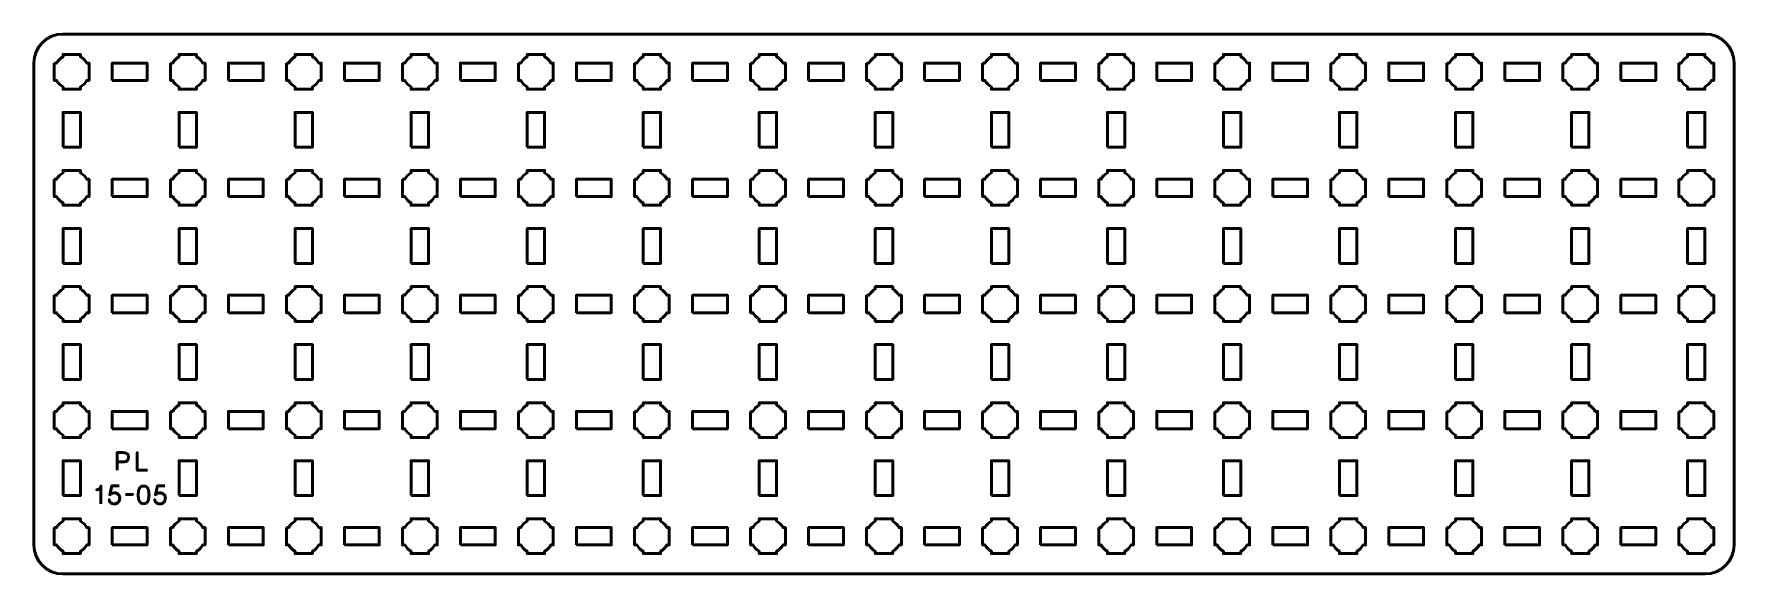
# Model space of a CAD drawing. Header units: centimetres. Extents: x -25.1 to 4.2, y -19.5 to -10.2.
import ezdxf

# ---------------------------------------------------------------- set-up
doc = ezdxf.new("R2010")
doc.units = ezdxf.units.CM
doc.header["$MEASUREMENT"] = 0
doc.layers.add('Layer 1', color=7, linetype='Continuous')

msp = doc.modelspace()

# ---------------------------------------------------------------- linework, layer by layer
at = {"layer": 'Layer 1', "color": 250, "lineweight": 53}
for points in [[(-23.8, -11), (-23.2, -11), (-23.2, -10.7), (-23.8, -10.7), (-23.8, -11)], [(-21.8, -11), (-21.2, -11), (-21.2, -10.7), (-21.8, -10.7), (-21.8, -11)], [(-19.8, -11), (-19.2, -11), (-19.2, -10.7), (-19.8, -10.7), (-19.8, -11)], [(-17.8, -11), (-17.2, -11), (-17.2, -10.7), (-17.8, -10.7), (-17.8, -11)], [(-15.8, -11), (-15.2, -11), (-15.2, -10.7), (-15.8, -10.7), (-15.8, -11)], [(-13.8, -11), (-13.2, -11), (-13.2, -10.7), (-13.8, -10.7), (-13.8, -11)], [(-11.8, -11), (-11.2, -11), (-11.2, -10.7), (-11.8, -10.7), (-11.8, -11)], [(-9.8, -11), (-9.2, -11), (-9.2, -10.7), (-9.8, -10.7), (-9.8, -11)], [(-7.8, -11), (-7.2, -11), (-7.2, -10.7), (-7.8, -10.7), (-7.8, -11)], [(-5.8, -11), (-5.2, -11), (-5.2, -10.7), (-5.8, -10.7), (-5.8, -11)], [(-3.8, -11), (-3.2, -11), (-3.2, -10.7), (-3.8, -10.7), (-3.8, -11)], [(-1.8, -11), (-1.2, -11), (-1.2, -10.7), (-1.8, -10.7), (-1.8, -11)], [(0.2, -11), (0.8, -11), (0.8, -10.7), (0.2, -10.7), (0.2, -11)], [(2.2, -11), (2.8, -11), (2.8, -10.7), (2.2, -10.7), (2.2, -11)], [(-24.65, -12.15), (-24.35, -12.15), (-24.35, -11.55), (-24.65, -11.55), (-24.65, -12.15)], [(-22.65, -12.15), (-22.35, -12.15), (-22.35, -11.55), (-22.65, -11.55), (-22.65, -12.15)], [(-20.65, -12.15), (-20.35, -12.15), (-20.35, -11.55), (-20.65, -11.55), (-20.65, -12.15)], [(-18.65, -12.15), (-18.35, -12.15), (-18.35, -11.55), (-18.65, -11.55), (-18.65, -12.15)], [(-16.65, -12.15), (-16.35, -12.15), (-16.35, -11.55), (-16.65, -11.55), (-16.65, -12.15)], [(-14.65, -12.15), (-14.35, -12.15), (-14.35, -11.55), (-14.65, -11.55), (-14.65, -12.15)], [(-12.65, -12.15), (-12.35, -12.15), (-12.35, -11.55), (-12.65, -11.55), (-12.65, -12.15)], [(-10.65, -12.15), (-10.35, -12.15), (-10.35, -11.55), (-10.65, -11.55), (-10.65, -12.15)], [(-8.65, -12.15), (-8.35, -12.15), (-8.35, -11.55), (-8.65, -11.55), (-8.65, -12.15)], [(-6.65, -12.15), (-6.35, -12.15), (-6.35, -11.55), (-6.65, -11.55), (-6.65, -12.15)], [(-4.65, -12.15), (-4.35, -12.15), (-4.35, -11.55), (-4.65, -11.55), (-4.65, -12.15)], [(-2.65, -12.15), (-2.35, -12.15), (-2.35, -11.55), (-2.65, -11.55), (-2.65, -12.15)], [(-0.65, -12.15), (-0.35, -12.15), (-0.35, -11.55), (-0.65, -11.55), (-0.65, -12.15)], [(1.35, -12.15), (1.65, -12.15), (1.65, -11.55), (1.35, -11.55), (1.35, -12.15)], [(3.35, -12.15), (3.65, -12.15), (3.65, -11.55), (3.35, -11.55), (3.35, -12.15)], [(-23.8, -13), (-23.2, -13), (-23.2, -12.7), (-23.8, -12.7), (-23.8, -13)], [(-21.8, -13), (-21.2, -13), (-21.2, -12.7), (-21.8, -12.7), (-21.8, -13)], [(-19.8, -13), (-19.2, -13), (-19.2, -12.7), (-19.8, -12.7), (-19.8, -13)], [(-17.8, -13), (-17.2, -13), (-17.2, -12.7), (-17.8, -12.7), (-17.8, -13)], [(-15.8, -13), (-15.2, -13), (-15.2, -12.7), (-15.8, -12.7), (-15.8, -13)], [(-13.8, -13), (-13.2, -13), (-13.2, -12.7), (-13.8, -12.7), (-13.8, -13)], [(-11.8, -13), (-11.2, -13), (-11.2, -12.7), (-11.8, -12.7), (-11.8, -13)], [(-9.8, -13), (-9.2, -13), (-9.2, -12.7), (-9.8, -12.7), (-9.8, -13)], [(-7.8, -13), (-7.2, -13), (-7.2, -12.7), (-7.8, -12.7), (-7.8, -13)], [(-5.8, -13), (-5.2, -13), (-5.2, -12.7), (-5.8, -12.7), (-5.8, -13)], [(-3.8, -13), (-3.2, -13), (-3.2, -12.7), (-3.8, -12.7), (-3.8, -13)], [(-1.8, -13), (-1.2, -13), (-1.2, -12.7), (-1.8, -12.7), (-1.8, -13)], [(0.2, -13), (0.8, -13), (0.8, -12.7), (0.2, -12.7), (0.2, -13)], [(2.2, -13), (2.8, -13), (2.8, -12.7), (2.2, -12.7), (2.2, -13)], [(-24.65, -14.15), (-24.35, -14.15), (-24.35, -13.55), (-24.65, -13.55), (-24.65, -14.15)], [(-22.65, -14.15), (-22.35, -14.15), (-22.35, -13.55), (-22.65, -13.55), (-22.65, -14.15)], [(-20.65, -14.15), (-20.35, -14.15), (-20.35, -13.55), (-20.65, -13.55), (-20.65, -14.15)], [(-18.65, -14.15), (-18.35, -14.15), (-18.35, -13.55), (-18.65, -13.55), (-18.65, -14.15)], [(-16.65, -14.15), (-16.35, -14.15), (-16.35, -13.55), (-16.65, -13.55), (-16.65, -14.15)], [(-14.65, -14.15), (-14.35, -14.15), (-14.35, -13.55), (-14.65, -13.55), (-14.65, -14.15)], [(-12.65, -14.15), (-12.35, -14.15), (-12.35, -13.55), (-12.65, -13.55), (-12.65, -14.15)], [(-10.65, -14.15), (-10.35, -14.15), (-10.35, -13.55), (-10.65, -13.55), (-10.65, -14.15)], [(-8.65, -14.15), (-8.35, -14.15), (-8.35, -13.55), (-8.65, -13.55), (-8.65, -14.15)], [(-6.65, -14.15), (-6.35, -14.15), (-6.35, -13.55), (-6.65, -13.55), (-6.65, -14.15)], [(-4.65, -14.15), (-4.35, -14.15), (-4.35, -13.55), (-4.65, -13.55), (-4.65, -14.15)], [(-2.65, -14.15), (-2.35, -14.15), (-2.35, -13.55), (-2.65, -13.55), (-2.65, -14.15)], [(-0.65, -14.15), (-0.35, -14.15), (-0.35, -13.55), (-0.65, -13.55), (-0.65, -14.15)], [(1.35, -14.15), (1.65, -14.15), (1.65, -13.55), (1.35, -13.55), (1.35, -14.15)], [(3.35, -14.15), (3.65, -14.15), (3.65, -13.55), (3.35, -13.55), (3.35, -14.15)], [(-23.8, -15), (-23.2, -15), (-23.2, -14.7), (-23.8, -14.7), (-23.8, -15)], [(-21.8, -15), (-21.2, -15), (-21.2, -14.7), (-21.8, -14.7), (-21.8, -15)], [(-19.8, -15), (-19.2, -15), (-19.2, -14.7), (-19.8, -14.7), (-19.8, -15)], [(-17.8, -15), (-17.2, -15), (-17.2, -14.7), (-17.8, -14.7), (-17.8, -15)], [(-15.8, -15), (-15.2, -15), (-15.2, -14.7), (-15.8, -14.7), (-15.8, -15)], [(-13.8, -15), (-13.2, -15), (-13.2, -14.7), (-13.8, -14.7), (-13.8, -15)], [(-11.8, -15), (-11.2, -15), (-11.2, -14.7), (-11.8, -14.7), (-11.8, -15)], [(-9.8, -15), (-9.2, -15), (-9.2, -14.7), (-9.8, -14.7), (-9.8, -15)], [(-7.8, -15), (-7.2, -15), (-7.2, -14.7), (-7.8, -14.7), (-7.8, -15)], [(-5.8, -15), (-5.2, -15), (-5.2, -14.7), (-5.8, -14.7), (-5.8, -15)], [(-3.8, -15), (-3.2, -15), (-3.2, -14.7), (-3.8, -14.7), (-3.8, -15)], [(-1.8, -15), (-1.2, -15), (-1.2, -14.7), (-1.8, -14.7), (-1.8, -15)], [(0.2, -15), (0.8, -15), (0.8, -14.7), (0.2, -14.7), (0.2, -15)], [(2.2, -15), (2.8, -15), (2.8, -14.7), (2.2, -14.7), (2.2, -15)], [(-24.65, -16.15), (-24.35, -16.15), (-24.35, -15.55), (-24.65, -15.55), (-24.65, -16.15)], [(-22.65, -16.15), (-22.35, -16.15), (-22.35, -15.55), (-22.65, -15.55), (-22.65, -16.15)], [(-20.65, -16.15), (-20.35, -16.15), (-20.35, -15.55), (-20.65, -15.55), (-20.65, -16.15)], [(-18.65, -16.15), (-18.35, -16.15), (-18.35, -15.55), (-18.65, -15.55), (-18.65, -16.15)], [(-16.65, -16.15), (-16.35, -16.15), (-16.35, -15.55), (-16.65, -15.55), (-16.65, -16.15)], [(-14.65, -16.15), (-14.35, -16.15), (-14.35, -15.55), (-14.65, -15.55), (-14.65, -16.15)], [(-12.65, -16.15), (-12.35, -16.15), (-12.35, -15.55), (-12.65, -15.55), (-12.65, -16.15)], [(-10.65, -16.15), (-10.35, -16.15), (-10.35, -15.55), (-10.65, -15.55), (-10.65, -16.15)], [(-8.65, -16.15), (-8.35, -16.15), (-8.35, -15.55), (-8.65, -15.55), (-8.65, -16.15)], [(-6.65, -16.15), (-6.35, -16.15), (-6.35, -15.55), (-6.65, -15.55), (-6.65, -16.15)], [(-4.65, -16.15), (-4.35, -16.15), (-4.35, -15.55), (-4.65, -15.55), (-4.65, -16.15)], [(-2.65, -16.15), (-2.35, -16.15), (-2.35, -15.55), (-2.65, -15.55), (-2.65, -16.15)], [(-0.65, -16.15), (-0.35, -16.15), (-0.35, -15.55), (-0.65, -15.55), (-0.65, -16.15)], [(1.35, -16.15), (1.65, -16.15), (1.65, -15.55), (1.35, -15.55), (1.35, -16.15)], [(3.35, -16.15), (3.65, -16.15), (3.65, -15.55), (3.35, -15.55), (3.35, -16.15)], [(-23.8, -17), (-23.2, -17), (-23.2, -16.7), (-23.8, -16.7), (-23.8, -17)], [(-21.8, -17), (-21.2, -17), (-21.2, -16.7), (-21.8, -16.7), (-21.8, -17)], [(-19.8, -17), (-19.2, -17), (-19.2, -16.7), (-19.8, -16.7), (-19.8, -17)], [(-17.8, -17), (-17.2, -17), (-17.2, -16.7), (-17.8, -16.7), (-17.8, -17)], [(-15.8, -17), (-15.2, -17), (-15.2, -16.7), (-15.8, -16.7), (-15.8, -17)], [(-13.8, -17), (-13.2, -17), (-13.2, -16.7), (-13.8, -16.7), (-13.8, -17)], [(-11.8, -17), (-11.2, -17), (-11.2, -16.7), (-11.8, -16.7), (-11.8, -17)], [(-9.8, -17), (-9.2, -17), (-9.2, -16.7), (-9.8, -16.7), (-9.8, -17)], [(-7.8, -17), (-7.2, -17), (-7.2, -16.7), (-7.8, -16.7), (-7.8, -17)], [(-5.8, -17), (-5.2, -17), (-5.2, -16.7), (-5.8, -16.7), (-5.8, -17)], [(-3.8, -17), (-3.2, -17), (-3.2, -16.7), (-3.8, -16.7), (-3.8, -17)], [(-1.8, -17), (-1.2, -17), (-1.2, -16.7), (-1.8, -16.7), (-1.8, -17)], [(0.2, -17), (0.8, -17), (0.8, -16.7), (0.2, -16.7), (0.2, -17)], [(2.2, -17), (2.8, -17), (2.8, -16.7), (2.2, -16.7), (2.2, -17)], [(-24.65, -18.15), (-24.35, -18.15), (-24.35, -17.55), (-24.65, -17.55), (-24.65, -18.15)], [(-22.65, -18.15), (-22.35, -18.15), (-22.35, -17.55), (-22.65, -17.55), (-22.65, -18.15)], [(-20.65, -18.15), (-20.35, -18.15), (-20.35, -17.55), (-20.65, -17.55), (-20.65, -18.15)], [(-18.65, -18.15), (-18.35, -18.15), (-18.35, -17.55), (-18.65, -17.55), (-18.65, -18.15)], [(-16.65, -18.15), (-16.35, -18.15), (-16.35, -17.55), (-16.65, -17.55), (-16.65, -18.15)], [(-14.65, -18.15), (-14.35, -18.15), (-14.35, -17.55), (-14.65, -17.55), (-14.65, -18.15)], [(-12.65, -18.15), (-12.35, -18.15), (-12.35, -17.55), (-12.65, -17.55), (-12.65, -18.15)], [(-10.65, -18.15), (-10.35, -18.15), (-10.35, -17.55), (-10.65, -17.55), (-10.65, -18.15)], [(-8.65, -18.15), (-8.35, -18.15), (-8.35, -17.55), (-8.65, -17.55), (-8.65, -18.15)], [(-6.65, -18.15), (-6.35, -18.15), (-6.35, -17.55), (-6.65, -17.55), (-6.65, -18.15)], [(-4.65, -18.15), (-4.35, -18.15), (-4.35, -17.55), (-4.65, -17.55), (-4.65, -18.15)], [(-2.65, -18.15), (-2.35, -18.15), (-2.35, -17.55), (-2.65, -17.55), (-2.65, -18.15)], [(-0.65, -18.15), (-0.35, -18.15), (-0.35, -17.55), (-0.65, -17.55), (-0.65, -18.15)], [(1.35, -18.15), (1.65, -18.15), (1.65, -17.55), (1.35, -17.55), (1.35, -18.15)], [(3.35, -18.15), (3.65, -18.15), (3.65, -17.55), (3.35, -17.55), (3.35, -18.15)], [(-23.8, -19), (-23.2, -19), (-23.2, -18.7), (-23.8, -18.7), (-23.8, -19)], [(-21.8, -19), (-21.2, -19), (-21.2, -18.7), (-21.8, -18.7), (-21.8, -19)], [(-19.8, -19), (-19.2, -19), (-19.2, -18.7), (-19.8, -18.7), (-19.8, -19)], [(-17.8, -19), (-17.2, -19), (-17.2, -18.7), (-17.8, -18.7), (-17.8, -19)], [(-15.8, -19), (-15.2, -19), (-15.2, -18.7), (-15.8, -18.7), (-15.8, -19)], [(-13.8, -19), (-13.2, -19), (-13.2, -18.7), (-13.8, -18.7), (-13.8, -19)], [(-11.8, -19), (-11.2, -19), (-11.2, -18.7), (-11.8, -18.7), (-11.8, -19)], [(-9.8, -19), (-9.2, -19), (-9.2, -18.7), (-9.8, -18.7), (-9.8, -19)], [(-7.8, -19), (-7.2, -19), (-7.2, -18.7), (-7.8, -18.7), (-7.8, -19)], [(-5.8, -19), (-5.2, -19), (-5.2, -18.7), (-5.8, -18.7), (-5.8, -19)], [(-3.8, -19), (-3.2, -19), (-3.2, -18.7), (-3.8, -18.7), (-3.8, -19)], [(-1.8, -19), (-1.2, -19), (-1.2, -18.7), (-1.8, -18.7), (-1.8, -19)], [(0.2, -19), (0.8, -19), (0.8, -18.7), (0.2, -18.7), (0.2, -19)], [(2.2, -19), (2.8, -19), (2.8, -18.7), (2.2, -18.7), (2.2, -19)]]:
    msp.add_lwpolyline(points, close=True, dxfattribs=at)
msp.add_open_spline([(-25.15, -19), (-25.15, -19), (-25.15, -10.7), (-25.15, -10.7), (-25.15, -10.7), (-25.15, -10.42391), (-24.92609, -10.2), (-24.65, -10.2), (-24.65, -10.2), (-24.65, -10.2), (3.65, -10.2), (3.65, -10.2), (3.65, -10.2), (3.92609, -10.2), (4.15, -10.42391), (4.15, -10.7), (4.15, -10.7), (4.15, -10.7), (4.15, -19), (4.15, -19), (4.15, -19), (4.15, -19.27609), (3.92609, -19.5), (3.65, -19.5), (3.65, -19.5), (3.65, -19.5), (-24.65, -19.5), (-24.65, -19.5), (-24.65, -19.5), (-24.92609, -19.5), (-25.15, -19.27609), (-25.15, -19)], degree=3, knots=[0, 0, 0, 0, 0.125, 0.125, 0.125, 0.125, 0.25, 0.25, 0.25, 0.25, 0.375, 0.375, 0.375, 0.375, 0.5, 0.5, 0.5, 0.5, 0.625, 0.625, 0.625, 0.625, 0.75, 0.75, 0.75, 0.75, 0.875, 0.875, 0.875, 0.875, 1, 1, 1, 1], dxfattribs=at)
at = {"layer": 'Layer 1', "lineweight": 53}
for points in [[(-24.8, -10.7), (-24.8, -10.7), (-24.75985, -10.7), (-24.75985, -10.7), (-24.75985, -10.7), (-24.7335, -10.65447), (-24.69553, -10.6165), (-24.65, -10.59015), (-24.65, -10.59015), (-24.65, -10.59015), (-24.65, -10.55), (-24.65, -10.55), (-24.65, -10.55), (-24.65, -10.55), (-24.5, -10.55), (-24.5, -10.55), (-24.5, -10.55), (-24.5, -10.55), (-24.35, -10.55), (-24.35, -10.55), (-24.35, -10.55), (-24.35, -10.55), (-24.35, -10.59015), (-24.35, -10.59015), (-24.35, -10.59015), (-24.30447, -10.6165), (-24.2665, -10.65447), (-24.24015, -10.7), (-24.24015, -10.7), (-24.24015, -10.7), (-24.2, -10.7), (-24.2, -10.7), (-24.2, -10.7), (-24.2, -10.7), (-24.2, -10.85), (-24.2, -10.85), (-24.2, -10.85), (-24.2, -10.85), (-24.2, -11), (-24.2, -11), (-24.2, -11), (-24.2, -11), (-24.24015, -11), (-24.24015, -11), (-24.24015, -11), (-24.2665, -11.04553), (-24.30447, -11.0835), (-24.35, -11.10985), (-24.35, -11.10985), (-24.35, -11.10985), (-24.35, -11.15), (-24.35, -11.15), (-24.35, -11.15), (-24.35, -11.15), (-24.5, -11.15), (-24.5, -11.15), (-24.5, -11.15), (-24.5, -11.15), (-24.65, -11.15), (-24.65, -11.15), (-24.65, -11.15), (-24.65, -11.15), (-24.65, -11.10985), (-24.65, -11.10985), (-24.65, -11.10985), (-24.69553, -11.0835), (-24.7335, -11.04553), (-24.75985, -11), (-24.75985, -11), (-24.75985, -11), (-24.8, -11), (-24.8, -11), (-24.8, -11), (-24.8, -11), (-24.8, -10.85), (-24.8, -10.85), (-24.8, -10.85), (-24.8, -10.85), (-24.8, -10.7), (-24.8, -10.7)], [(-22.8, -10.7), (-22.8, -10.7), (-22.75985, -10.7), (-22.75985, -10.7), (-22.75985, -10.7), (-22.7335, -10.65447), (-22.69553, -10.6165), (-22.65, -10.59015), (-22.65, -10.59015), (-22.65, -10.59015), (-22.65, -10.55), (-22.65, -10.55), (-22.65, -10.55), (-22.65, -10.55), (-22.5, -10.55), (-22.5, -10.55), (-22.5, -10.55), (-22.5, -10.55), (-22.35, -10.55), (-22.35, -10.55), (-22.35, -10.55), (-22.35, -10.55), (-22.35, -10.59015), (-22.35, -10.59015), (-22.35, -10.59015), (-22.30447, -10.6165), (-22.2665, -10.65447), (-22.24015, -10.7), (-22.24015, -10.7), (-22.24015, -10.7), (-22.2, -10.7), (-22.2, -10.7), (-22.2, -10.7), (-22.2, -10.7), (-22.2, -10.85), (-22.2, -10.85), (-22.2, -10.85), (-22.2, -10.85), (-22.2, -11), (-22.2, -11), (-22.2, -11), (-22.2, -11), (-22.24015, -11), (-22.24015, -11), (-22.24015, -11), (-22.2665, -11.04553), (-22.30447, -11.0835), (-22.35, -11.10985), (-22.35, -11.10985), (-22.35, -11.10985), (-22.35, -11.15), (-22.35, -11.15), (-22.35, -11.15), (-22.35, -11.15), (-22.5, -11.15), (-22.5, -11.15), (-22.5, -11.15), (-22.5, -11.15), (-22.65, -11.15), (-22.65, -11.15), (-22.65, -11.15), (-22.65, -11.15), (-22.65, -11.10985), (-22.65, -11.10985), (-22.65, -11.10985), (-22.69553, -11.0835), (-22.7335, -11.04553), (-22.75985, -11), (-22.75985, -11), (-22.75985, -11), (-22.8, -11), (-22.8, -11), (-22.8, -11), (-22.8, -11), (-22.8, -10.85), (-22.8, -10.85), (-22.8, -10.85), (-22.8, -10.85), (-22.8, -10.7), (-22.8, -10.7)], [(-20.8, -10.7), (-20.8, -10.7), (-20.75985, -10.7), (-20.75985, -10.7), (-20.75985, -10.7), (-20.7335, -10.65447), (-20.69553, -10.6165), (-20.65, -10.59015), (-20.65, -10.59015), (-20.65, -10.59015), (-20.65, -10.55), (-20.65, -10.55), (-20.65, -10.55), (-20.65, -10.55), (-20.5, -10.55), (-20.5, -10.55), (-20.5, -10.55), (-20.5, -10.55), (-20.35, -10.55), (-20.35, -10.55), (-20.35, -10.55), (-20.35, -10.55), (-20.35, -10.59015), (-20.35, -10.59015), (-20.35, -10.59015), (-20.30447, -10.6165), (-20.2665, -10.65447), (-20.24015, -10.7), (-20.24015, -10.7), (-20.24015, -10.7), (-20.2, -10.7), (-20.2, -10.7), (-20.2, -10.7), (-20.2, -10.7), (-20.2, -10.85), (-20.2, -10.85), (-20.2, -10.85), (-20.2, -10.85), (-20.2, -11), (-20.2, -11), (-20.2, -11), (-20.2, -11), (-20.24015, -11), (-20.24015, -11), (-20.24015, -11), (-20.2665, -11.04553), (-20.30447, -11.0835), (-20.35, -11.10985), (-20.35, -11.10985), (-20.35, -11.10985), (-20.35, -11.15), (-20.35, -11.15), (-20.35, -11.15), (-20.35, -11.15), (-20.5, -11.15), (-20.5, -11.15), (-20.5, -11.15), (-20.5, -11.15), (-20.65, -11.15), (-20.65, -11.15), (-20.65, -11.15), (-20.65, -11.15), (-20.65, -11.10985), (-20.65, -11.10985), (-20.65, -11.10985), (-20.69553, -11.0835), (-20.7335, -11.04553), (-20.75985, -11), (-20.75985, -11), (-20.75985, -11), (-20.8, -11), (-20.8, -11), (-20.8, -11), (-20.8, -11), (-20.8, -10.85), (-20.8, -10.85), (-20.8, -10.85), (-20.8, -10.85), (-20.8, -10.7), (-20.8, -10.7)], [(-18.8, -10.7), (-18.8, -10.7), (-18.75985, -10.7), (-18.75985, -10.7), (-18.75985, -10.7), (-18.7335, -10.65447), (-18.69553, -10.6165), (-18.65, -10.59015), (-18.65, -10.59015), (-18.65, -10.59015), (-18.65, -10.55), (-18.65, -10.55), (-18.65, -10.55), (-18.65, -10.55), (-18.5, -10.55), (-18.5, -10.55), (-18.5, -10.55), (-18.5, -10.55), (-18.35, -10.55), (-18.35, -10.55), (-18.35, -10.55), (-18.35, -10.55), (-18.35, -10.59015), (-18.35, -10.59015), (-18.35, -10.59015), (-18.30447, -10.6165), (-18.2665, -10.65447), (-18.24015, -10.7), (-18.24015, -10.7), (-18.24015, -10.7), (-18.2, -10.7), (-18.2, -10.7), (-18.2, -10.7), (-18.2, -10.7), (-18.2, -10.85), (-18.2, -10.85), (-18.2, -10.85), (-18.2, -10.85), (-18.2, -11), (-18.2, -11), (-18.2, -11), (-18.2, -11), (-18.24015, -11), (-18.24015, -11), (-18.24015, -11), (-18.2665, -11.04553), (-18.30447, -11.0835), (-18.35, -11.10985), (-18.35, -11.10985), (-18.35, -11.10985), (-18.35, -11.15), (-18.35, -11.15), (-18.35, -11.15), (-18.35, -11.15), (-18.5, -11.15), (-18.5, -11.15), (-18.5, -11.15), (-18.5, -11.15), (-18.65, -11.15), (-18.65, -11.15), (-18.65, -11.15), (-18.65, -11.15), (-18.65, -11.10985), (-18.65, -11.10985), (-18.65, -11.10985), (-18.69553, -11.0835), (-18.7335, -11.04553), (-18.75985, -11), (-18.75985, -11), (-18.75985, -11), (-18.8, -11), (-18.8, -11), (-18.8, -11), (-18.8, -11), (-18.8, -10.85), (-18.8, -10.85), (-18.8, -10.85), (-18.8, -10.85), (-18.8, -10.7), (-18.8, -10.7)], [(-16.8, -10.7), (-16.8, -10.7), (-16.75985, -10.7), (-16.75985, -10.7), (-16.75985, -10.7), (-16.7335, -10.65447), (-16.69553, -10.6165), (-16.65, -10.59015), (-16.65, -10.59015), (-16.65, -10.59015), (-16.65, -10.55), (-16.65, -10.55), (-16.65, -10.55), (-16.65, -10.55), (-16.5, -10.55), (-16.5, -10.55), (-16.5, -10.55), (-16.5, -10.55), (-16.35, -10.55), (-16.35, -10.55), (-16.35, -10.55), (-16.35, -10.55), (-16.35, -10.59015), (-16.35, -10.59015), (-16.35, -10.59015), (-16.30447, -10.6165), (-16.2665, -10.65447), (-16.24015, -10.7), (-16.24015, -10.7), (-16.24015, -10.7), (-16.2, -10.7), (-16.2, -10.7), (-16.2, -10.7), (-16.2, -10.7), (-16.2, -10.85), (-16.2, -10.85), (-16.2, -10.85), (-16.2, -10.85), (-16.2, -11), (-16.2, -11), (-16.2, -11), (-16.2, -11), (-16.24015, -11), (-16.24015, -11), (-16.24015, -11), (-16.2665, -11.04553), (-16.30447, -11.0835), (-16.35, -11.10985), (-16.35, -11.10985), (-16.35, -11.10985), (-16.35, -11.15), (-16.35, -11.15), (-16.35, -11.15), (-16.35, -11.15), (-16.5, -11.15), (-16.5, -11.15), (-16.5, -11.15), (-16.5, -11.15), (-16.65, -11.15), (-16.65, -11.15), (-16.65, -11.15), (-16.65, -11.15), (-16.65, -11.10985), (-16.65, -11.10985), (-16.65, -11.10985), (-16.69553, -11.0835), (-16.7335, -11.04553), (-16.75985, -11), (-16.75985, -11), (-16.75985, -11), (-16.8, -11), (-16.8, -11), (-16.8, -11), (-16.8, -11), (-16.8, -10.85), (-16.8, -10.85), (-16.8, -10.85), (-16.8, -10.85), (-16.8, -10.7), (-16.8, -10.7)], [(-14.8, -10.7), (-14.8, -10.7), (-14.75985, -10.7), (-14.75985, -10.7), (-14.75985, -10.7), (-14.7335, -10.65447), (-14.69553, -10.6165), (-14.65, -10.59015), (-14.65, -10.59015), (-14.65, -10.59015), (-14.65, -10.55), (-14.65, -10.55), (-14.65, -10.55), (-14.65, -10.55), (-14.5, -10.55), (-14.5, -10.55), (-14.5, -10.55), (-14.5, -10.55), (-14.35, -10.55), (-14.35, -10.55), (-14.35, -10.55), (-14.35, -10.55), (-14.35, -10.59015), (-14.35, -10.59015), (-14.35, -10.59015), (-14.30447, -10.6165), (-14.2665, -10.65447), (-14.24015, -10.7), (-14.24015, -10.7), (-14.24015, -10.7), (-14.2, -10.7), (-14.2, -10.7), (-14.2, -10.7), (-14.2, -10.7), (-14.2, -10.85), (-14.2, -10.85), (-14.2, -10.85), (-14.2, -10.85), (-14.2, -11), (-14.2, -11), (-14.2, -11), (-14.2, -11), (-14.24015, -11), (-14.24015, -11), (-14.24015, -11), (-14.2665, -11.04553), (-14.30447, -11.0835), (-14.35, -11.10985), (-14.35, -11.10985), (-14.35, -11.10985), (-14.35, -11.15), (-14.35, -11.15), (-14.35, -11.15), (-14.35, -11.15), (-14.5, -11.15), (-14.5, -11.15), (-14.5, -11.15), (-14.5, -11.15), (-14.65, -11.15), (-14.65, -11.15), (-14.65, -11.15), (-14.65, -11.15), (-14.65, -11.10985), (-14.65, -11.10985), (-14.65, -11.10985), (-14.69553, -11.0835), (-14.7335, -11.04553), (-14.75985, -11), (-14.75985, -11), (-14.75985, -11), (-14.8, -11), (-14.8, -11), (-14.8, -11), (-14.8, -11), (-14.8, -10.85), (-14.8, -10.85), (-14.8, -10.85), (-14.8, -10.85), (-14.8, -10.7), (-14.8, -10.7)], [(-12.8, -10.7), (-12.8, -10.7), (-12.75985, -10.7), (-12.75985, -10.7), (-12.75985, -10.7), (-12.7335, -10.65447), (-12.69553, -10.6165), (-12.65, -10.59015), (-12.65, -10.59015), (-12.65, -10.59015), (-12.65, -10.55), (-12.65, -10.55), (-12.65, -10.55), (-12.65, -10.55), (-12.5, -10.55), (-12.5, -10.55), (-12.5, -10.55), (-12.5, -10.55), (-12.35, -10.55), (-12.35, -10.55), (-12.35, -10.55), (-12.35, -10.55), (-12.35, -10.59015), (-12.35, -10.59015), (-12.35, -10.59015), (-12.30447, -10.6165), (-12.2665, -10.65447), (-12.24015, -10.7), (-12.24015, -10.7), (-12.24015, -10.7), (-12.2, -10.7), (-12.2, -10.7), (-12.2, -10.7), (-12.2, -10.7), (-12.2, -10.85), (-12.2, -10.85), (-12.2, -10.85), (-12.2, -10.85), (-12.2, -11), (-12.2, -11), (-12.2, -11), (-12.2, -11), (-12.24015, -11), (-12.24015, -11), (-12.24015, -11), (-12.2665, -11.04553), (-12.30447, -11.0835), (-12.35, -11.10985), (-12.35, -11.10985), (-12.35, -11.10985), (-12.35, -11.15), (-12.35, -11.15), (-12.35, -11.15), (-12.35, -11.15), (-12.5, -11.15), (-12.5, -11.15), (-12.5, -11.15), (-12.5, -11.15), (-12.65, -11.15), (-12.65, -11.15), (-12.65, -11.15), (-12.65, -11.15), (-12.65, -11.10985), (-12.65, -11.10985), (-12.65, -11.10985), (-12.69553, -11.0835), (-12.7335, -11.04553), (-12.75985, -11), (-12.75985, -11), (-12.75985, -11), (-12.8, -11), (-12.8, -11), (-12.8, -11), (-12.8, -11), (-12.8, -10.85), (-12.8, -10.85), (-12.8, -10.85), (-12.8, -10.85), (-12.8, -10.7), (-12.8, -10.7)], [(-10.8, -10.7), (-10.8, -10.7), (-10.75985, -10.7), (-10.75985, -10.7), (-10.75985, -10.7), (-10.7335, -10.65447), (-10.69553, -10.6165), (-10.65, -10.59015), (-10.65, -10.59015), (-10.65, -10.59015), (-10.65, -10.55), (-10.65, -10.55), (-10.65, -10.55), (-10.65, -10.55), (-10.5, -10.55), (-10.5, -10.55), (-10.5, -10.55), (-10.5, -10.55), (-10.35, -10.55), (-10.35, -10.55), (-10.35, -10.55), (-10.35, -10.55), (-10.35, -10.59015), (-10.35, -10.59015), (-10.35, -10.59015), (-10.30447, -10.6165), (-10.2665, -10.65447), (-10.24015, -10.7), (-10.24015, -10.7), (-10.24015, -10.7), (-10.2, -10.7), (-10.2, -10.7), (-10.2, -10.7), (-10.2, -10.7), (-10.2, -10.85), (-10.2, -10.85), (-10.2, -10.85), (-10.2, -10.85), (-10.2, -11), (-10.2, -11), (-10.2, -11), (-10.2, -11), (-10.24015, -11), (-10.24015, -11), (-10.24015, -11), (-10.2665, -11.04553), (-10.30447, -11.0835), (-10.35, -11.10985), (-10.35, -11.10985), (-10.35, -11.10985), (-10.35, -11.15), (-10.35, -11.15), (-10.35, -11.15), (-10.35, -11.15), (-10.5, -11.15), (-10.5, -11.15), (-10.5, -11.15), (-10.5, -11.15), (-10.65, -11.15), (-10.65, -11.15), (-10.65, -11.15), (-10.65, -11.15), (-10.65, -11.10985), (-10.65, -11.10985), (-10.65, -11.10985), (-10.69553, -11.0835), (-10.7335, -11.04553), (-10.75985, -11), (-10.75985, -11), (-10.75985, -11), (-10.8, -11), (-10.8, -11), (-10.8, -11), (-10.8, -11), (-10.8, -10.85), (-10.8, -10.85), (-10.8, -10.85), (-10.8, -10.85), (-10.8, -10.7), (-10.8, -10.7)], [(-8.8, -10.7), (-8.8, -10.7), (-8.75985, -10.7), (-8.75985, -10.7), (-8.75985, -10.7), (-8.7335, -10.65447), (-8.69553, -10.6165), (-8.65, -10.59015), (-8.65, -10.59015), (-8.65, -10.59015), (-8.65, -10.55), (-8.65, -10.55), (-8.65, -10.55), (-8.65, -10.55), (-8.5, -10.55), (-8.5, -10.55), (-8.5, -10.55), (-8.5, -10.55), (-8.35, -10.55), (-8.35, -10.55), (-8.35, -10.55), (-8.35, -10.55), (-8.35, -10.59015), (-8.35, -10.59015), (-8.35, -10.59015), (-8.30447, -10.6165), (-8.2665, -10.65447), (-8.24015, -10.7), (-8.24015, -10.7), (-8.24015, -10.7), (-8.2, -10.7), (-8.2, -10.7), (-8.2, -10.7), (-8.2, -10.7), (-8.2, -10.85), (-8.2, -10.85), (-8.2, -10.85), (-8.2, -10.85), (-8.2, -11), (-8.2, -11), (-8.2, -11), (-8.2, -11), (-8.24015, -11), (-8.24015, -11), (-8.24015, -11), (-8.2665, -11.04553), (-8.30447, -11.0835), (-8.35, -11.10985), (-8.35, -11.10985), (-8.35, -11.10985), (-8.35, -11.15), (-8.35, -11.15), (-8.35, -11.15), (-8.35, -11.15), (-8.5, -11.15), (-8.5, -11.15), (-8.5, -11.15), (-8.5, -11.15), (-8.65, -11.15), (-8.65, -11.15), (-8.65, -11.15), (-8.65, -11.15), (-8.65, -11.10985), (-8.65, -11.10985), (-8.65, -11.10985), (-8.69553, -11.0835), (-8.7335, -11.04553), (-8.75985, -11), (-8.75985, -11), (-8.75985, -11), (-8.8, -11), (-8.8, -11), (-8.8, -11), (-8.8, -11), (-8.8, -10.85), (-8.8, -10.85), (-8.8, -10.85), (-8.8, -10.85), (-8.8, -10.7), (-8.8, -10.7)], [(-6.8, -10.7), (-6.8, -10.7), (-6.75985, -10.7), (-6.75985, -10.7), (-6.75985, -10.7), (-6.7335, -10.65447), (-6.69553, -10.6165), (-6.65, -10.59015), (-6.65, -10.59015), (-6.65, -10.59015), (-6.65, -10.55), (-6.65, -10.55), (-6.65, -10.55), (-6.65, -10.55), (-6.5, -10.55), (-6.5, -10.55), (-6.5, -10.55), (-6.5, -10.55), (-6.35, -10.55), (-6.35, -10.55), (-6.35, -10.55), (-6.35, -10.55), (-6.35, -10.59015), (-6.35, -10.59015), (-6.35, -10.59015), (-6.30447, -10.6165), (-6.2665, -10.65447), (-6.24015, -10.7), (-6.24015, -10.7), (-6.24015, -10.7), (-6.2, -10.7), (-6.2, -10.7), (-6.2, -10.7), (-6.2, -10.7), (-6.2, -10.85), (-6.2, -10.85), (-6.2, -10.85), (-6.2, -10.85), (-6.2, -11), (-6.2, -11), (-6.2, -11), (-6.2, -11), (-6.24015, -11), (-6.24015, -11), (-6.24015, -11), (-6.2665, -11.04553), (-6.30447, -11.0835), (-6.35, -11.10985), (-6.35, -11.10985), (-6.35, -11.10985), (-6.35, -11.15), (-6.35, -11.15), (-6.35, -11.15), (-6.35, -11.15), (-6.5, -11.15), (-6.5, -11.15), (-6.5, -11.15), (-6.5, -11.15), (-6.65, -11.15), (-6.65, -11.15), (-6.65, -11.15), (-6.65, -11.15), (-6.65, -11.10985), (-6.65, -11.10985), (-6.65, -11.10985), (-6.69553, -11.0835), (-6.7335, -11.04553), (-6.75985, -11), (-6.75985, -11), (-6.75985, -11), (-6.8, -11), (-6.8, -11), (-6.8, -11), (-6.8, -11), (-6.8, -10.85), (-6.8, -10.85), (-6.8, -10.85), (-6.8, -10.85), (-6.8, -10.7), (-6.8, -10.7)], [(-4.8, -10.7), (-4.8, -10.7), (-4.75985, -10.7), (-4.75985, -10.7), (-4.75985, -10.7), (-4.7335, -10.65447), (-4.69553, -10.6165), (-4.65, -10.59015), (-4.65, -10.59015), (-4.65, -10.59015), (-4.65, -10.55), (-4.65, -10.55), (-4.65, -10.55), (-4.65, -10.55), (-4.5, -10.55), (-4.5, -10.55), (-4.5, -10.55), (-4.5, -10.55), (-4.35, -10.55), (-4.35, -10.55), (-4.35, -10.55), (-4.35, -10.55), (-4.35, -10.59015), (-4.35, -10.59015), (-4.35, -10.59015), (-4.30447, -10.6165), (-4.2665, -10.65447), (-4.24015, -10.7), (-4.24015, -10.7), (-4.24015, -10.7), (-4.2, -10.7), (-4.2, -10.7), (-4.2, -10.7), (-4.2, -10.7), (-4.2, -10.85), (-4.2, -10.85), (-4.2, -10.85), (-4.2, -10.85), (-4.2, -11), (-4.2, -11), (-4.2, -11), (-4.2, -11), (-4.24015, -11), (-4.24015, -11), (-4.24015, -11), (-4.2665, -11.04553), (-4.30447, -11.0835), (-4.35, -11.10985), (-4.35, -11.10985), (-4.35, -11.10985), (-4.35, -11.15), (-4.35, -11.15), (-4.35, -11.15), (-4.35, -11.15), (-4.5, -11.15), (-4.5, -11.15), (-4.5, -11.15), (-4.5, -11.15), (-4.65, -11.15), (-4.65, -11.15), (-4.65, -11.15), (-4.65, -11.15), (-4.65, -11.10985), (-4.65, -11.10985), (-4.65, -11.10985), (-4.69553, -11.0835), (-4.7335, -11.04553), (-4.75985, -11), (-4.75985, -11), (-4.75985, -11), (-4.8, -11), (-4.8, -11), (-4.8, -11), (-4.8, -11), (-4.8, -10.85), (-4.8, -10.85), (-4.8, -10.85), (-4.8, -10.85), (-4.8, -10.7), (-4.8, -10.7)], [(-2.8, -10.7), (-2.8, -10.7), (-2.75985, -10.7), (-2.75985, -10.7), (-2.75985, -10.7), (-2.7335, -10.65447), (-2.69553, -10.6165), (-2.65, -10.59015), (-2.65, -10.59015), (-2.65, -10.59015), (-2.65, -10.55), (-2.65, -10.55), (-2.65, -10.55), (-2.65, -10.55), (-2.5, -10.55), (-2.5, -10.55), (-2.5, -10.55), (-2.5, -10.55), (-2.35, -10.55), (-2.35, -10.55), (-2.35, -10.55), (-2.35, -10.55), (-2.35, -10.59015), (-2.35, -10.59015), (-2.35, -10.59015), (-2.30447, -10.6165), (-2.2665, -10.65447), (-2.24015, -10.7), (-2.24015, -10.7), (-2.24015, -10.7), (-2.2, -10.7), (-2.2, -10.7), (-2.2, -10.7), (-2.2, -10.7), (-2.2, -10.85), (-2.2, -10.85), (-2.2, -10.85), (-2.2, -10.85), (-2.2, -11), (-2.2, -11), (-2.2, -11), (-2.2, -11), (-2.24015, -11), (-2.24015, -11), (-2.24015, -11), (-2.2665, -11.04553), (-2.30447, -11.0835), (-2.35, -11.10985), (-2.35, -11.10985), (-2.35, -11.10985), (-2.35, -11.15), (-2.35, -11.15), (-2.35, -11.15), (-2.35, -11.15), (-2.5, -11.15), (-2.5, -11.15), (-2.5, -11.15), (-2.5, -11.15), (-2.65, -11.15), (-2.65, -11.15), (-2.65, -11.15), (-2.65, -11.15), (-2.65, -11.10985), (-2.65, -11.10985), (-2.65, -11.10985), (-2.69553, -11.0835), (-2.7335, -11.04553), (-2.75985, -11), (-2.75985, -11), (-2.75985, -11), (-2.8, -11), (-2.8, -11), (-2.8, -11), (-2.8, -11), (-2.8, -10.85), (-2.8, -10.85), (-2.8, -10.85), (-2.8, -10.85), (-2.8, -10.7), (-2.8, -10.7)], [(-0.8, -10.7), (-0.8, -10.7), (-0.75985, -10.7), (-0.75985, -10.7), (-0.75985, -10.7), (-0.7335, -10.65447), (-0.69553, -10.6165), (-0.65, -10.59015), (-0.65, -10.59015), (-0.65, -10.59015), (-0.65, -10.55), (-0.65, -10.55), (-0.65, -10.55), (-0.65, -10.55), (-0.5, -10.55), (-0.5, -10.55), (-0.5, -10.55), (-0.5, -10.55), (-0.35, -10.55), (-0.35, -10.55), (-0.35, -10.55), (-0.35, -10.55), (-0.35, -10.59015), (-0.35, -10.59015), (-0.35, -10.59015), (-0.30447, -10.6165), (-0.2665, -10.65447), (-0.24015, -10.7), (-0.24015, -10.7), (-0.24015, -10.7), (-0.2, -10.7), (-0.2, -10.7), (-0.2, -10.7), (-0.2, -10.7), (-0.2, -10.85), (-0.2, -10.85), (-0.2, -10.85), (-0.2, -10.85), (-0.2, -11), (-0.2, -11), (-0.2, -11), (-0.2, -11), (-0.24015, -11), (-0.24015, -11), (-0.24015, -11), (-0.2665, -11.04553), (-0.30447, -11.0835), (-0.35, -11.10985), (-0.35, -11.10985), (-0.35, -11.10985), (-0.35, -11.15), (-0.35, -11.15), (-0.35, -11.15), (-0.35, -11.15), (-0.5, -11.15), (-0.5, -11.15), (-0.5, -11.15), (-0.5, -11.15), (-0.65, -11.15), (-0.65, -11.15), (-0.65, -11.15), (-0.65, -11.15), (-0.65, -11.10985), (-0.65, -11.10985), (-0.65, -11.10985), (-0.69553, -11.0835), (-0.7335, -11.04553), (-0.75985, -11), (-0.75985, -11), (-0.75985, -11), (-0.8, -11), (-0.8, -11), (-0.8, -11), (-0.8, -11), (-0.8, -10.85), (-0.8, -10.85), (-0.8, -10.85), (-0.8, -10.85), (-0.8, -10.7), (-0.8, -10.7)], [(1.2, -10.7), (1.2, -10.7), (1.24015, -10.7), (1.24015, -10.7), (1.24015, -10.7), (1.2665, -10.65447), (1.30447, -10.6165), (1.35, -10.59015), (1.35, -10.59015), (1.35, -10.59015), (1.35, -10.55), (1.35, -10.55), (1.35, -10.55), (1.35, -10.55), (1.5, -10.55), (1.5, -10.55), (1.5, -10.55), (1.5, -10.55), (1.65, -10.55), (1.65, -10.55), (1.65, -10.55), (1.65, -10.55), (1.65, -10.59015), (1.65, -10.59015), (1.65, -10.59015), (1.69553, -10.6165), (1.7335, -10.65447), (1.75985, -10.7), (1.75985, -10.7), (1.75985, -10.7), (1.8, -10.7), (1.8, -10.7), (1.8, -10.7), (1.8, -10.7), (1.8, -10.85), (1.8, -10.85), (1.8, -10.85), (1.8, -10.85), (1.8, -11), (1.8, -11), (1.8, -11), (1.8, -11), (1.75985, -11), (1.75985, -11), (1.75985, -11), (1.7335, -11.04553), (1.69553, -11.0835), (1.65, -11.10985), (1.65, -11.10985), (1.65, -11.10985), (1.65, -11.15), (1.65, -11.15), (1.65, -11.15), (1.65, -11.15), (1.5, -11.15), (1.5, -11.15), (1.5, -11.15), (1.5, -11.15), (1.35, -11.15), (1.35, -11.15), (1.35, -11.15), (1.35, -11.15), (1.35, -11.10985), (1.35, -11.10985), (1.35, -11.10985), (1.30447, -11.0835), (1.2665, -11.04553), (1.24015, -11), (1.24015, -11), (1.24015, -11), (1.2, -11), (1.2, -11), (1.2, -11), (1.2, -11), (1.2, -10.85), (1.2, -10.85), (1.2, -10.85), (1.2, -10.85), (1.2, -10.7), (1.2, -10.7)], [(3.2, -10.7), (3.2, -10.7), (3.24015, -10.7), (3.24015, -10.7), (3.24015, -10.7), (3.2665, -10.65447), (3.30447, -10.6165), (3.35, -10.59015), (3.35, -10.59015), (3.35, -10.59015), (3.35, -10.55), (3.35, -10.55), (3.35, -10.55), (3.35, -10.55), (3.5, -10.55), (3.5, -10.55), (3.5, -10.55), (3.5, -10.55), (3.65, -10.55), (3.65, -10.55), (3.65, -10.55), (3.65, -10.55), (3.65, -10.59015), (3.65, -10.59015), (3.65, -10.59015), (3.69553, -10.6165), (3.7335, -10.65447), (3.75985, -10.7), (3.75985, -10.7), (3.75985, -10.7), (3.8, -10.7), (3.8, -10.7), (3.8, -10.7), (3.8, -10.7), (3.8, -10.85), (3.8, -10.85), (3.8, -10.85), (3.8, -10.85), (3.8, -11), (3.8, -11), (3.8, -11), (3.8, -11), (3.75985, -11), (3.75985, -11), (3.75985, -11), (3.7335, -11.04553), (3.69553, -11.0835), (3.65, -11.10985), (3.65, -11.10985), (3.65, -11.10985), (3.65, -11.15), (3.65, -11.15), (3.65, -11.15), (3.65, -11.15), (3.5, -11.15), (3.5, -11.15), (3.5, -11.15), (3.5, -11.15), (3.35, -11.15), (3.35, -11.15), (3.35, -11.15), (3.35, -11.15), (3.35, -11.10985), (3.35, -11.10985), (3.35, -11.10985), (3.30447, -11.0835), (3.2665, -11.04553), (3.24015, -11), (3.24015, -11), (3.24015, -11), (3.2, -11), (3.2, -11), (3.2, -11), (3.2, -11), (3.2, -10.85), (3.2, -10.85), (3.2, -10.85), (3.2, -10.85), (3.2, -10.7), (3.2, -10.7)], [(-24.8, -12.7), (-24.8, -12.7), (-24.75985, -12.7), (-24.75985, -12.7), (-24.75985, -12.7), (-24.7335, -12.65447), (-24.69553, -12.6165), (-24.65, -12.59015), (-24.65, -12.59015), (-24.65, -12.59015), (-24.65, -12.55), (-24.65, -12.55), (-24.65, -12.55), (-24.65, -12.55), (-24.5, -12.55), (-24.5, -12.55), (-24.5, -12.55), (-24.5, -12.55), (-24.35, -12.55), (-24.35, -12.55), (-24.35, -12.55), (-24.35, -12.55), (-24.35, -12.59015), (-24.35, -12.59015), (-24.35, -12.59015), (-24.30447, -12.6165), (-24.2665, -12.65447), (-24.24015, -12.7), (-24.24015, -12.7), (-24.24015, -12.7), (-24.2, -12.7), (-24.2, -12.7), (-24.2, -12.7), (-24.2, -12.7), (-24.2, -12.85), (-24.2, -12.85), (-24.2, -12.85), (-24.2, -12.85), (-24.2, -13), (-24.2, -13), (-24.2, -13), (-24.2, -13), (-24.24015, -13), (-24.24015, -13), (-24.24015, -13), (-24.2665, -13.04553), (-24.30447, -13.0835), (-24.35, -13.10985), (-24.35, -13.10985), (-24.35, -13.10985), (-24.35, -13.15), (-24.35, -13.15), (-24.35, -13.15), (-24.35, -13.15), (-24.5, -13.15), (-24.5, -13.15), (-24.5, -13.15), (-24.5, -13.15), (-24.65, -13.15), (-24.65, -13.15), (-24.65, -13.15), (-24.65, -13.15), (-24.65, -13.10985), (-24.65, -13.10985), (-24.65, -13.10985), (-24.69553, -13.0835), (-24.7335, -13.04553), (-24.75985, -13), (-24.75985, -13), (-24.75985, -13), (-24.8, -13), (-24.8, -13), (-24.8, -13), (-24.8, -13), (-24.8, -12.85), (-24.8, -12.85), (-24.8, -12.85), (-24.8, -12.85), (-24.8, -12.7), (-24.8, -12.7)], [(-22.8, -12.7), (-22.8, -12.7), (-22.75985, -12.7), (-22.75985, -12.7), (-22.75985, -12.7), (-22.7335, -12.65447), (-22.69553, -12.6165), (-22.65, -12.59015), (-22.65, -12.59015), (-22.65, -12.59015), (-22.65, -12.55), (-22.65, -12.55), (-22.65, -12.55), (-22.65, -12.55), (-22.5, -12.55), (-22.5, -12.55), (-22.5, -12.55), (-22.5, -12.55), (-22.35, -12.55), (-22.35, -12.55), (-22.35, -12.55), (-22.35, -12.55), (-22.35, -12.59015), (-22.35, -12.59015), (-22.35, -12.59015), (-22.30447, -12.6165), (-22.2665, -12.65447), (-22.24015, -12.7), (-22.24015, -12.7), (-22.24015, -12.7), (-22.2, -12.7), (-22.2, -12.7), (-22.2, -12.7), (-22.2, -12.7), (-22.2, -12.85), (-22.2, -12.85), (-22.2, -12.85), (-22.2, -12.85), (-22.2, -13), (-22.2, -13), (-22.2, -13), (-22.2, -13), (-22.24015, -13), (-22.24015, -13), (-22.24015, -13), (-22.2665, -13.04553), (-22.30447, -13.0835), (-22.35, -13.10985), (-22.35, -13.10985), (-22.35, -13.10985), (-22.35, -13.15), (-22.35, -13.15), (-22.35, -13.15), (-22.35, -13.15), (-22.5, -13.15), (-22.5, -13.15), (-22.5, -13.15), (-22.5, -13.15), (-22.65, -13.15), (-22.65, -13.15), (-22.65, -13.15), (-22.65, -13.15), (-22.65, -13.10985), (-22.65, -13.10985), (-22.65, -13.10985), (-22.69553, -13.0835), (-22.7335, -13.04553), (-22.75985, -13), (-22.75985, -13), (-22.75985, -13), (-22.8, -13), (-22.8, -13), (-22.8, -13), (-22.8, -13), (-22.8, -12.85), (-22.8, -12.85), (-22.8, -12.85), (-22.8, -12.85), (-22.8, -12.7), (-22.8, -12.7)], [(-20.8, -12.7), (-20.8, -12.7), (-20.75985, -12.7), (-20.75985, -12.7), (-20.75985, -12.7), (-20.7335, -12.65447), (-20.69553, -12.6165), (-20.65, -12.59015), (-20.65, -12.59015), (-20.65, -12.59015), (-20.65, -12.55), (-20.65, -12.55), (-20.65, -12.55), (-20.65, -12.55), (-20.5, -12.55), (-20.5, -12.55), (-20.5, -12.55), (-20.5, -12.55), (-20.35, -12.55), (-20.35, -12.55), (-20.35, -12.55), (-20.35, -12.55), (-20.35, -12.59015), (-20.35, -12.59015), (-20.35, -12.59015), (-20.30447, -12.6165), (-20.2665, -12.65447), (-20.24015, -12.7), (-20.24015, -12.7), (-20.24015, -12.7), (-20.2, -12.7), (-20.2, -12.7), (-20.2, -12.7), (-20.2, -12.7), (-20.2, -12.85), (-20.2, -12.85), (-20.2, -12.85), (-20.2, -12.85), (-20.2, -13), (-20.2, -13), (-20.2, -13), (-20.2, -13), (-20.24015, -13), (-20.24015, -13), (-20.24015, -13), (-20.2665, -13.04553), (-20.30447, -13.0835), (-20.35, -13.10985), (-20.35, -13.10985), (-20.35, -13.10985), (-20.35, -13.15), (-20.35, -13.15), (-20.35, -13.15), (-20.35, -13.15), (-20.5, -13.15), (-20.5, -13.15), (-20.5, -13.15), (-20.5, -13.15), (-20.65, -13.15), (-20.65, -13.15), (-20.65, -13.15), (-20.65, -13.15), (-20.65, -13.10985), (-20.65, -13.10985), (-20.65, -13.10985), (-20.69553, -13.0835), (-20.7335, -13.04553), (-20.75985, -13), (-20.75985, -13), (-20.75985, -13), (-20.8, -13), (-20.8, -13), (-20.8, -13), (-20.8, -13), (-20.8, -12.85), (-20.8, -12.85), (-20.8, -12.85), (-20.8, -12.85), (-20.8, -12.7), (-20.8, -12.7)], [(-18.8, -12.7), (-18.8, -12.7), (-18.75985, -12.7), (-18.75985, -12.7), (-18.75985, -12.7), (-18.7335, -12.65447), (-18.69553, -12.6165), (-18.65, -12.59015), (-18.65, -12.59015), (-18.65, -12.59015), (-18.65, -12.55), (-18.65, -12.55), (-18.65, -12.55), (-18.65, -12.55), (-18.5, -12.55), (-18.5, -12.55), (-18.5, -12.55), (-18.5, -12.55), (-18.35, -12.55), (-18.35, -12.55), (-18.35, -12.55), (-18.35, -12.55), (-18.35, -12.59015), (-18.35, -12.59015), (-18.35, -12.59015), (-18.30447, -12.6165), (-18.2665, -12.65447), (-18.24015, -12.7), (-18.24015, -12.7), (-18.24015, -12.7), (-18.2, -12.7), (-18.2, -12.7), (-18.2, -12.7), (-18.2, -12.7), (-18.2, -12.85), (-18.2, -12.85), (-18.2, -12.85), (-18.2, -12.85), (-18.2, -13), (-18.2, -13), (-18.2, -13), (-18.2, -13), (-18.24015, -13), (-18.24015, -13), (-18.24015, -13), (-18.2665, -13.04553), (-18.30447, -13.0835), (-18.35, -13.10985), (-18.35, -13.10985), (-18.35, -13.10985), (-18.35, -13.15), (-18.35, -13.15), (-18.35, -13.15), (-18.35, -13.15), (-18.5, -13.15), (-18.5, -13.15), (-18.5, -13.15), (-18.5, -13.15), (-18.65, -13.15), (-18.65, -13.15), (-18.65, -13.15), (-18.65, -13.15), (-18.65, -13.10985), (-18.65, -13.10985), (-18.65, -13.10985), (-18.69553, -13.0835), (-18.7335, -13.04553), (-18.75985, -13), (-18.75985, -13), (-18.75985, -13), (-18.8, -13), (-18.8, -13), (-18.8, -13), (-18.8, -13), (-18.8, -12.85), (-18.8, -12.85), (-18.8, -12.85), (-18.8, -12.85), (-18.8, -12.7), (-18.8, -12.7)], [(-16.8, -12.7), (-16.8, -12.7), (-16.75985, -12.7), (-16.75985, -12.7), (-16.75985, -12.7), (-16.7335, -12.65447), (-16.69553, -12.6165), (-16.65, -12.59015), (-16.65, -12.59015), (-16.65, -12.59015), (-16.65, -12.55), (-16.65, -12.55), (-16.65, -12.55), (-16.65, -12.55), (-16.5, -12.55), (-16.5, -12.55), (-16.5, -12.55), (-16.5, -12.55), (-16.35, -12.55), (-16.35, -12.55), (-16.35, -12.55), (-16.35, -12.55), (-16.35, -12.59015), (-16.35, -12.59015), (-16.35, -12.59015), (-16.30447, -12.6165), (-16.2665, -12.65447), (-16.24015, -12.7), (-16.24015, -12.7), (-16.24015, -12.7), (-16.2, -12.7), (-16.2, -12.7), (-16.2, -12.7), (-16.2, -12.7), (-16.2, -12.85), (-16.2, -12.85), (-16.2, -12.85), (-16.2, -12.85), (-16.2, -13), (-16.2, -13), (-16.2, -13), (-16.2, -13), (-16.24015, -13), (-16.24015, -13), (-16.24015, -13), (-16.2665, -13.04553), (-16.30447, -13.0835), (-16.35, -13.10985), (-16.35, -13.10985), (-16.35, -13.10985), (-16.35, -13.15), (-16.35, -13.15), (-16.35, -13.15), (-16.35, -13.15), (-16.5, -13.15), (-16.5, -13.15), (-16.5, -13.15), (-16.5, -13.15), (-16.65, -13.15), (-16.65, -13.15), (-16.65, -13.15), (-16.65, -13.15), (-16.65, -13.10985), (-16.65, -13.10985), (-16.65, -13.10985), (-16.69553, -13.0835), (-16.7335, -13.04553), (-16.75985, -13), (-16.75985, -13), (-16.75985, -13), (-16.8, -13), (-16.8, -13), (-16.8, -13), (-16.8, -13), (-16.8, -12.85), (-16.8, -12.85), (-16.8, -12.85), (-16.8, -12.85), (-16.8, -12.7), (-16.8, -12.7)], [(-14.8, -12.7), (-14.8, -12.7), (-14.75985, -12.7), (-14.75985, -12.7), (-14.75985, -12.7), (-14.7335, -12.65447), (-14.69553, -12.6165), (-14.65, -12.59015), (-14.65, -12.59015), (-14.65, -12.59015), (-14.65, -12.55), (-14.65, -12.55), (-14.65, -12.55), (-14.65, -12.55), (-14.5, -12.55), (-14.5, -12.55), (-14.5, -12.55), (-14.5, -12.55), (-14.35, -12.55), (-14.35, -12.55), (-14.35, -12.55), (-14.35, -12.55), (-14.35, -12.59015), (-14.35, -12.59015), (-14.35, -12.59015), (-14.30447, -12.6165), (-14.2665, -12.65447), (-14.24015, -12.7), (-14.24015, -12.7), (-14.24015, -12.7), (-14.2, -12.7), (-14.2, -12.7), (-14.2, -12.7), (-14.2, -12.7), (-14.2, -12.85), (-14.2, -12.85), (-14.2, -12.85), (-14.2, -12.85), (-14.2, -13), (-14.2, -13), (-14.2, -13), (-14.2, -13), (-14.24015, -13), (-14.24015, -13), (-14.24015, -13), (-14.2665, -13.04553), (-14.30447, -13.0835), (-14.35, -13.10985), (-14.35, -13.10985), (-14.35, -13.10985), (-14.35, -13.15), (-14.35, -13.15), (-14.35, -13.15), (-14.35, -13.15), (-14.5, -13.15), (-14.5, -13.15), (-14.5, -13.15), (-14.5, -13.15), (-14.65, -13.15), (-14.65, -13.15), (-14.65, -13.15), (-14.65, -13.15), (-14.65, -13.10985), (-14.65, -13.10985), (-14.65, -13.10985), (-14.69553, -13.0835), (-14.7335, -13.04553), (-14.75985, -13), (-14.75985, -13), (-14.75985, -13), (-14.8, -13), (-14.8, -13), (-14.8, -13), (-14.8, -13), (-14.8, -12.85), (-14.8, -12.85), (-14.8, -12.85), (-14.8, -12.85), (-14.8, -12.7), (-14.8, -12.7)], [(-12.8, -12.7), (-12.8, -12.7), (-12.75985, -12.7), (-12.75985, -12.7), (-12.75985, -12.7), (-12.7335, -12.65447), (-12.69553, -12.6165), (-12.65, -12.59015), (-12.65, -12.59015), (-12.65, -12.59015), (-12.65, -12.55), (-12.65, -12.55), (-12.65, -12.55), (-12.65, -12.55), (-12.5, -12.55), (-12.5, -12.55), (-12.5, -12.55), (-12.5, -12.55), (-12.35, -12.55), (-12.35, -12.55), (-12.35, -12.55), (-12.35, -12.55), (-12.35, -12.59015), (-12.35, -12.59015), (-12.35, -12.59015), (-12.30447, -12.6165), (-12.2665, -12.65447), (-12.24015, -12.7), (-12.24015, -12.7), (-12.24015, -12.7), (-12.2, -12.7), (-12.2, -12.7), (-12.2, -12.7), (-12.2, -12.7), (-12.2, -12.85), (-12.2, -12.85), (-12.2, -12.85), (-12.2, -12.85), (-12.2, -13), (-12.2, -13), (-12.2, -13), (-12.2, -13), (-12.24015, -13), (-12.24015, -13), (-12.24015, -13), (-12.2665, -13.04553), (-12.30447, -13.0835), (-12.35, -13.10985), (-12.35, -13.10985), (-12.35, -13.10985), (-12.35, -13.15), (-12.35, -13.15), (-12.35, -13.15), (-12.35, -13.15), (-12.5, -13.15), (-12.5, -13.15), (-12.5, -13.15), (-12.5, -13.15), (-12.65, -13.15), (-12.65, -13.15), (-12.65, -13.15), (-12.65, -13.15), (-12.65, -13.10985), (-12.65, -13.10985), (-12.65, -13.10985), (-12.69553, -13.0835), (-12.7335, -13.04553), (-12.75985, -13), (-12.75985, -13), (-12.75985, -13), (-12.8, -13), (-12.8, -13), (-12.8, -13), (-12.8, -13), (-12.8, -12.85), (-12.8, -12.85), (-12.8, -12.85), (-12.8, -12.85), (-12.8, -12.7), (-12.8, -12.7)], [(-10.8, -12.7), (-10.8, -12.7), (-10.75985, -12.7), (-10.75985, -12.7), (-10.75985, -12.7), (-10.7335, -12.65447), (-10.69553, -12.6165), (-10.65, -12.59015), (-10.65, -12.59015), (-10.65, -12.59015), (-10.65, -12.55), (-10.65, -12.55), (-10.65, -12.55), (-10.65, -12.55), (-10.5, -12.55), (-10.5, -12.55), (-10.5, -12.55), (-10.5, -12.55), (-10.35, -12.55), (-10.35, -12.55), (-10.35, -12.55), (-10.35, -12.55), (-10.35, -12.59015), (-10.35, -12.59015), (-10.35, -12.59015), (-10.30447, -12.6165), (-10.2665, -12.65447), (-10.24015, -12.7), (-10.24015, -12.7), (-10.24015, -12.7), (-10.2, -12.7), (-10.2, -12.7), (-10.2, -12.7), (-10.2, -12.7), (-10.2, -12.85), (-10.2, -12.85), (-10.2, -12.85), (-10.2, -12.85), (-10.2, -13), (-10.2, -13), (-10.2, -13), (-10.2, -13), (-10.24015, -13), (-10.24015, -13), (-10.24015, -13), (-10.2665, -13.04553), (-10.30447, -13.0835), (-10.35, -13.10985), (-10.35, -13.10985), (-10.35, -13.10985), (-10.35, -13.15), (-10.35, -13.15), (-10.35, -13.15), (-10.35, -13.15), (-10.5, -13.15), (-10.5, -13.15), (-10.5, -13.15), (-10.5, -13.15), (-10.65, -13.15), (-10.65, -13.15), (-10.65, -13.15), (-10.65, -13.15), (-10.65, -13.10985), (-10.65, -13.10985), (-10.65, -13.10985), (-10.69553, -13.0835), (-10.7335, -13.04553), (-10.75985, -13), (-10.75985, -13), (-10.75985, -13), (-10.8, -13), (-10.8, -13), (-10.8, -13), (-10.8, -13), (-10.8, -12.85), (-10.8, -12.85), (-10.8, -12.85), (-10.8, -12.85), (-10.8, -12.7), (-10.8, -12.7)], [(-8.8, -12.7), (-8.8, -12.7), (-8.75985, -12.7), (-8.75985, -12.7), (-8.75985, -12.7), (-8.7335, -12.65447), (-8.69553, -12.6165), (-8.65, -12.59015), (-8.65, -12.59015), (-8.65, -12.59015), (-8.65, -12.55), (-8.65, -12.55), (-8.65, -12.55), (-8.65, -12.55), (-8.5, -12.55), (-8.5, -12.55), (-8.5, -12.55), (-8.5, -12.55), (-8.35, -12.55), (-8.35, -12.55), (-8.35, -12.55), (-8.35, -12.55), (-8.35, -12.59015), (-8.35, -12.59015), (-8.35, -12.59015), (-8.30447, -12.6165), (-8.2665, -12.65447), (-8.24015, -12.7), (-8.24015, -12.7), (-8.24015, -12.7), (-8.2, -12.7), (-8.2, -12.7), (-8.2, -12.7), (-8.2, -12.7), (-8.2, -12.85), (-8.2, -12.85), (-8.2, -12.85), (-8.2, -12.85), (-8.2, -13), (-8.2, -13), (-8.2, -13), (-8.2, -13), (-8.24015, -13), (-8.24015, -13), (-8.24015, -13), (-8.2665, -13.04553), (-8.30447, -13.0835), (-8.35, -13.10985), (-8.35, -13.10985), (-8.35, -13.10985), (-8.35, -13.15), (-8.35, -13.15), (-8.35, -13.15), (-8.35, -13.15), (-8.5, -13.15), (-8.5, -13.15), (-8.5, -13.15), (-8.5, -13.15), (-8.65, -13.15), (-8.65, -13.15), (-8.65, -13.15), (-8.65, -13.15), (-8.65, -13.10985), (-8.65, -13.10985), (-8.65, -13.10985), (-8.69553, -13.0835), (-8.7335, -13.04553), (-8.75985, -13), (-8.75985, -13), (-8.75985, -13), (-8.8, -13), (-8.8, -13), (-8.8, -13), (-8.8, -13), (-8.8, -12.85), (-8.8, -12.85), (-8.8, -12.85), (-8.8, -12.85), (-8.8, -12.7), (-8.8, -12.7)], [(-6.8, -12.7), (-6.8, -12.7), (-6.75985, -12.7), (-6.75985, -12.7), (-6.75985, -12.7), (-6.7335, -12.65447), (-6.69553, -12.6165), (-6.65, -12.59015), (-6.65, -12.59015), (-6.65, -12.59015), (-6.65, -12.55), (-6.65, -12.55), (-6.65, -12.55), (-6.65, -12.55), (-6.5, -12.55), (-6.5, -12.55), (-6.5, -12.55), (-6.5, -12.55), (-6.35, -12.55), (-6.35, -12.55), (-6.35, -12.55), (-6.35, -12.55), (-6.35, -12.59015), (-6.35, -12.59015), (-6.35, -12.59015), (-6.30447, -12.6165), (-6.2665, -12.65447), (-6.24015, -12.7), (-6.24015, -12.7), (-6.24015, -12.7), (-6.2, -12.7), (-6.2, -12.7), (-6.2, -12.7), (-6.2, -12.7), (-6.2, -12.85), (-6.2, -12.85), (-6.2, -12.85), (-6.2, -12.85), (-6.2, -13), (-6.2, -13), (-6.2, -13), (-6.2, -13), (-6.24015, -13), (-6.24015, -13), (-6.24015, -13), (-6.2665, -13.04553), (-6.30447, -13.0835), (-6.35, -13.10985), (-6.35, -13.10985), (-6.35, -13.10985), (-6.35, -13.15), (-6.35, -13.15), (-6.35, -13.15), (-6.35, -13.15), (-6.5, -13.15), (-6.5, -13.15), (-6.5, -13.15), (-6.5, -13.15), (-6.65, -13.15), (-6.65, -13.15), (-6.65, -13.15), (-6.65, -13.15), (-6.65, -13.10985), (-6.65, -13.10985), (-6.65, -13.10985), (-6.69553, -13.0835), (-6.7335, -13.04553), (-6.75985, -13), (-6.75985, -13), (-6.75985, -13), (-6.8, -13), (-6.8, -13), (-6.8, -13), (-6.8, -13), (-6.8, -12.85), (-6.8, -12.85), (-6.8, -12.85), (-6.8, -12.85), (-6.8, -12.7), (-6.8, -12.7)], [(-4.8, -12.7), (-4.8, -12.7), (-4.75985, -12.7), (-4.75985, -12.7), (-4.75985, -12.7), (-4.7335, -12.65447), (-4.69553, -12.6165), (-4.65, -12.59015), (-4.65, -12.59015), (-4.65, -12.59015), (-4.65, -12.55), (-4.65, -12.55), (-4.65, -12.55), (-4.65, -12.55), (-4.5, -12.55), (-4.5, -12.55), (-4.5, -12.55), (-4.5, -12.55), (-4.35, -12.55), (-4.35, -12.55), (-4.35, -12.55), (-4.35, -12.55), (-4.35, -12.59015), (-4.35, -12.59015), (-4.35, -12.59015), (-4.30447, -12.6165), (-4.2665, -12.65447), (-4.24015, -12.7), (-4.24015, -12.7), (-4.24015, -12.7), (-4.2, -12.7), (-4.2, -12.7), (-4.2, -12.7), (-4.2, -12.7), (-4.2, -12.85), (-4.2, -12.85), (-4.2, -12.85), (-4.2, -12.85), (-4.2, -13), (-4.2, -13), (-4.2, -13), (-4.2, -13), (-4.24015, -13), (-4.24015, -13), (-4.24015, -13), (-4.2665, -13.04553), (-4.30447, -13.0835), (-4.35, -13.10985), (-4.35, -13.10985), (-4.35, -13.10985), (-4.35, -13.15), (-4.35, -13.15), (-4.35, -13.15), (-4.35, -13.15), (-4.5, -13.15), (-4.5, -13.15), (-4.5, -13.15), (-4.5, -13.15), (-4.65, -13.15), (-4.65, -13.15), (-4.65, -13.15), (-4.65, -13.15), (-4.65, -13.10985), (-4.65, -13.10985), (-4.65, -13.10985), (-4.69553, -13.0835), (-4.7335, -13.04553), (-4.75985, -13), (-4.75985, -13), (-4.75985, -13), (-4.8, -13), (-4.8, -13), (-4.8, -13), (-4.8, -13), (-4.8, -12.85), (-4.8, -12.85), (-4.8, -12.85), (-4.8, -12.85), (-4.8, -12.7), (-4.8, -12.7)], [(-2.8, -12.7), (-2.8, -12.7), (-2.75985, -12.7), (-2.75985, -12.7), (-2.75985, -12.7), (-2.7335, -12.65447), (-2.69553, -12.6165), (-2.65, -12.59015), (-2.65, -12.59015), (-2.65, -12.59015), (-2.65, -12.55), (-2.65, -12.55), (-2.65, -12.55), (-2.65, -12.55), (-2.5, -12.55), (-2.5, -12.55), (-2.5, -12.55), (-2.5, -12.55), (-2.35, -12.55), (-2.35, -12.55), (-2.35, -12.55), (-2.35, -12.55), (-2.35, -12.59015), (-2.35, -12.59015), (-2.35, -12.59015), (-2.30447, -12.6165), (-2.2665, -12.65447), (-2.24015, -12.7), (-2.24015, -12.7), (-2.24015, -12.7), (-2.2, -12.7), (-2.2, -12.7), (-2.2, -12.7), (-2.2, -12.7), (-2.2, -12.85), (-2.2, -12.85), (-2.2, -12.85), (-2.2, -12.85), (-2.2, -13), (-2.2, -13), (-2.2, -13), (-2.2, -13), (-2.24015, -13), (-2.24015, -13), (-2.24015, -13), (-2.2665, -13.04553), (-2.30447, -13.0835), (-2.35, -13.10985), (-2.35, -13.10985), (-2.35, -13.10985), (-2.35, -13.15), (-2.35, -13.15), (-2.35, -13.15), (-2.35, -13.15), (-2.5, -13.15), (-2.5, -13.15), (-2.5, -13.15), (-2.5, -13.15), (-2.65, -13.15), (-2.65, -13.15), (-2.65, -13.15), (-2.65, -13.15), (-2.65, -13.10985), (-2.65, -13.10985), (-2.65, -13.10985), (-2.69553, -13.0835), (-2.7335, -13.04553), (-2.75985, -13), (-2.75985, -13), (-2.75985, -13), (-2.8, -13), (-2.8, -13), (-2.8, -13), (-2.8, -13), (-2.8, -12.85), (-2.8, -12.85), (-2.8, -12.85), (-2.8, -12.85), (-2.8, -12.7), (-2.8, -12.7)], [(-0.8, -12.7), (-0.8, -12.7), (-0.75985, -12.7), (-0.75985, -12.7), (-0.75985, -12.7), (-0.7335, -12.65447), (-0.69553, -12.6165), (-0.65, -12.59015), (-0.65, -12.59015), (-0.65, -12.59015), (-0.65, -12.55), (-0.65, -12.55), (-0.65, -12.55), (-0.65, -12.55), (-0.5, -12.55), (-0.5, -12.55), (-0.5, -12.55), (-0.5, -12.55), (-0.35, -12.55), (-0.35, -12.55), (-0.35, -12.55), (-0.35, -12.55), (-0.35, -12.59015), (-0.35, -12.59015), (-0.35, -12.59015), (-0.30447, -12.6165), (-0.2665, -12.65447), (-0.24015, -12.7), (-0.24015, -12.7), (-0.24015, -12.7), (-0.2, -12.7), (-0.2, -12.7), (-0.2, -12.7), (-0.2, -12.7), (-0.2, -12.85), (-0.2, -12.85), (-0.2, -12.85), (-0.2, -12.85), (-0.2, -13), (-0.2, -13), (-0.2, -13), (-0.2, -13), (-0.24015, -13), (-0.24015, -13), (-0.24015, -13), (-0.2665, -13.04553), (-0.30447, -13.0835), (-0.35, -13.10985), (-0.35, -13.10985), (-0.35, -13.10985), (-0.35, -13.15), (-0.35, -13.15), (-0.35, -13.15), (-0.35, -13.15), (-0.5, -13.15), (-0.5, -13.15), (-0.5, -13.15), (-0.5, -13.15), (-0.65, -13.15), (-0.65, -13.15), (-0.65, -13.15), (-0.65, -13.15), (-0.65, -13.10985), (-0.65, -13.10985), (-0.65, -13.10985), (-0.69553, -13.0835), (-0.7335, -13.04553), (-0.75985, -13), (-0.75985, -13), (-0.75985, -13), (-0.8, -13), (-0.8, -13), (-0.8, -13), (-0.8, -13), (-0.8, -12.85), (-0.8, -12.85), (-0.8, -12.85), (-0.8, -12.85), (-0.8, -12.7), (-0.8, -12.7)], [(1.2, -12.7), (1.2, -12.7), (1.24015, -12.7), (1.24015, -12.7), (1.24015, -12.7), (1.2665, -12.65447), (1.30447, -12.6165), (1.35, -12.59015), (1.35, -12.59015), (1.35, -12.59015), (1.35, -12.55), (1.35, -12.55), (1.35, -12.55), (1.35, -12.55), (1.5, -12.55), (1.5, -12.55), (1.5, -12.55), (1.5, -12.55), (1.65, -12.55), (1.65, -12.55), (1.65, -12.55), (1.65, -12.55), (1.65, -12.59015), (1.65, -12.59015), (1.65, -12.59015), (1.69553, -12.6165), (1.7335, -12.65447), (1.75985, -12.7), (1.75985, -12.7), (1.75985, -12.7), (1.8, -12.7), (1.8, -12.7), (1.8, -12.7), (1.8, -12.7), (1.8, -12.85), (1.8, -12.85), (1.8, -12.85), (1.8, -12.85), (1.8, -13), (1.8, -13), (1.8, -13), (1.8, -13), (1.75985, -13), (1.75985, -13), (1.75985, -13), (1.7335, -13.04553), (1.69553, -13.0835), (1.65, -13.10985), (1.65, -13.10985), (1.65, -13.10985), (1.65, -13.15), (1.65, -13.15), (1.65, -13.15), (1.65, -13.15), (1.5, -13.15), (1.5, -13.15), (1.5, -13.15), (1.5, -13.15), (1.35, -13.15), (1.35, -13.15), (1.35, -13.15), (1.35, -13.15), (1.35, -13.10985), (1.35, -13.10985), (1.35, -13.10985), (1.30447, -13.0835), (1.2665, -13.04553), (1.24015, -13), (1.24015, -13), (1.24015, -13), (1.2, -13), (1.2, -13), (1.2, -13), (1.2, -13), (1.2, -12.85), (1.2, -12.85), (1.2, -12.85), (1.2, -12.85), (1.2, -12.7), (1.2, -12.7)], [(3.2, -12.7), (3.2, -12.7), (3.24015, -12.7), (3.24015, -12.7), (3.24015, -12.7), (3.2665, -12.65447), (3.30447, -12.6165), (3.35, -12.59015), (3.35, -12.59015), (3.35, -12.59015), (3.35, -12.55), (3.35, -12.55), (3.35, -12.55), (3.35, -12.55), (3.5, -12.55), (3.5, -12.55), (3.5, -12.55), (3.5, -12.55), (3.65, -12.55), (3.65, -12.55), (3.65, -12.55), (3.65, -12.55), (3.65, -12.59015), (3.65, -12.59015), (3.65, -12.59015), (3.69553, -12.6165), (3.7335, -12.65447), (3.75985, -12.7), (3.75985, -12.7), (3.75985, -12.7), (3.8, -12.7), (3.8, -12.7), (3.8, -12.7), (3.8, -12.7), (3.8, -12.85), (3.8, -12.85), (3.8, -12.85), (3.8, -12.85), (3.8, -13), (3.8, -13), (3.8, -13), (3.8, -13), (3.75985, -13), (3.75985, -13), (3.75985, -13), (3.7335, -13.04553), (3.69553, -13.0835), (3.65, -13.10985), (3.65, -13.10985), (3.65, -13.10985), (3.65, -13.15), (3.65, -13.15), (3.65, -13.15), (3.65, -13.15), (3.5, -13.15), (3.5, -13.15), (3.5, -13.15), (3.5, -13.15), (3.35, -13.15), (3.35, -13.15), (3.35, -13.15), (3.35, -13.15), (3.35, -13.10985), (3.35, -13.10985), (3.35, -13.10985), (3.30447, -13.0835), (3.2665, -13.04553), (3.24015, -13), (3.24015, -13), (3.24015, -13), (3.2, -13), (3.2, -13), (3.2, -13), (3.2, -13), (3.2, -12.85), (3.2, -12.85), (3.2, -12.85), (3.2, -12.85), (3.2, -12.7), (3.2, -12.7)], [(-24.8, -14.7), (-24.8, -14.7), (-24.75985, -14.7), (-24.75985, -14.7), (-24.75985, -14.7), (-24.7335, -14.65447), (-24.69553, -14.6165), (-24.65, -14.59015), (-24.65, -14.59015), (-24.65, -14.59015), (-24.65, -14.55), (-24.65, -14.55), (-24.65, -14.55), (-24.65, -14.55), (-24.5, -14.55), (-24.5, -14.55), (-24.5, -14.55), (-24.5, -14.55), (-24.35, -14.55), (-24.35, -14.55), (-24.35, -14.55), (-24.35, -14.55), (-24.35, -14.59015), (-24.35, -14.59015), (-24.35, -14.59015), (-24.30447, -14.6165), (-24.2665, -14.65447), (-24.24015, -14.7), (-24.24015, -14.7), (-24.24015, -14.7), (-24.2, -14.7), (-24.2, -14.7), (-24.2, -14.7), (-24.2, -14.7), (-24.2, -14.85), (-24.2, -14.85), (-24.2, -14.85), (-24.2, -14.85), (-24.2, -15), (-24.2, -15), (-24.2, -15), (-24.2, -15), (-24.24015, -15), (-24.24015, -15), (-24.24015, -15), (-24.2665, -15.04553), (-24.30447, -15.0835), (-24.35, -15.10985), (-24.35, -15.10985), (-24.35, -15.10985), (-24.35, -15.15), (-24.35, -15.15), (-24.35, -15.15), (-24.35, -15.15), (-24.5, -15.15), (-24.5, -15.15), (-24.5, -15.15), (-24.5, -15.15), (-24.65, -15.15), (-24.65, -15.15), (-24.65, -15.15), (-24.65, -15.15), (-24.65, -15.10985), (-24.65, -15.10985), (-24.65, -15.10985), (-24.69553, -15.0835), (-24.7335, -15.04553), (-24.75985, -15), (-24.75985, -15), (-24.75985, -15), (-24.8, -15), (-24.8, -15), (-24.8, -15), (-24.8, -15), (-24.8, -14.85), (-24.8, -14.85), (-24.8, -14.85), (-24.8, -14.85), (-24.8, -14.7), (-24.8, -14.7)], [(-22.8, -14.7), (-22.8, -14.7), (-22.75985, -14.7), (-22.75985, -14.7), (-22.75985, -14.7), (-22.7335, -14.65447), (-22.69553, -14.6165), (-22.65, -14.59015), (-22.65, -14.59015), (-22.65, -14.59015), (-22.65, -14.55), (-22.65, -14.55), (-22.65, -14.55), (-22.65, -14.55), (-22.5, -14.55), (-22.5, -14.55), (-22.5, -14.55), (-22.5, -14.55), (-22.35, -14.55), (-22.35, -14.55), (-22.35, -14.55), (-22.35, -14.55), (-22.35, -14.59015), (-22.35, -14.59015), (-22.35, -14.59015), (-22.30447, -14.6165), (-22.2665, -14.65447), (-22.24015, -14.7), (-22.24015, -14.7), (-22.24015, -14.7), (-22.2, -14.7), (-22.2, -14.7), (-22.2, -14.7), (-22.2, -14.7), (-22.2, -14.85), (-22.2, -14.85), (-22.2, -14.85), (-22.2, -14.85), (-22.2, -15), (-22.2, -15), (-22.2, -15), (-22.2, -15), (-22.24015, -15), (-22.24015, -15), (-22.24015, -15), (-22.2665, -15.04553), (-22.30447, -15.0835), (-22.35, -15.10985), (-22.35, -15.10985), (-22.35, -15.10985), (-22.35, -15.15), (-22.35, -15.15), (-22.35, -15.15), (-22.35, -15.15), (-22.5, -15.15), (-22.5, -15.15), (-22.5, -15.15), (-22.5, -15.15), (-22.65, -15.15), (-22.65, -15.15), (-22.65, -15.15), (-22.65, -15.15), (-22.65, -15.10985), (-22.65, -15.10985), (-22.65, -15.10985), (-22.69553, -15.0835), (-22.7335, -15.04553), (-22.75985, -15), (-22.75985, -15), (-22.75985, -15), (-22.8, -15), (-22.8, -15), (-22.8, -15), (-22.8, -15), (-22.8, -14.85), (-22.8, -14.85), (-22.8, -14.85), (-22.8, -14.85), (-22.8, -14.7), (-22.8, -14.7)], [(-20.8, -14.7), (-20.8, -14.7), (-20.75985, -14.7), (-20.75985, -14.7), (-20.75985, -14.7), (-20.7335, -14.65447), (-20.69553, -14.6165), (-20.65, -14.59015), (-20.65, -14.59015), (-20.65, -14.59015), (-20.65, -14.55), (-20.65, -14.55), (-20.65, -14.55), (-20.65, -14.55), (-20.5, -14.55), (-20.5, -14.55), (-20.5, -14.55), (-20.5, -14.55), (-20.35, -14.55), (-20.35, -14.55), (-20.35, -14.55), (-20.35, -14.55), (-20.35, -14.59015), (-20.35, -14.59015), (-20.35, -14.59015), (-20.30447, -14.6165), (-20.2665, -14.65447), (-20.24015, -14.7), (-20.24015, -14.7), (-20.24015, -14.7), (-20.2, -14.7), (-20.2, -14.7), (-20.2, -14.7), (-20.2, -14.7), (-20.2, -14.85), (-20.2, -14.85), (-20.2, -14.85), (-20.2, -14.85), (-20.2, -15), (-20.2, -15), (-20.2, -15), (-20.2, -15), (-20.24015, -15), (-20.24015, -15), (-20.24015, -15), (-20.2665, -15.04553), (-20.30447, -15.0835), (-20.35, -15.10985), (-20.35, -15.10985), (-20.35, -15.10985), (-20.35, -15.15), (-20.35, -15.15), (-20.35, -15.15), (-20.35, -15.15), (-20.5, -15.15), (-20.5, -15.15), (-20.5, -15.15), (-20.5, -15.15), (-20.65, -15.15), (-20.65, -15.15), (-20.65, -15.15), (-20.65, -15.15), (-20.65, -15.10985), (-20.65, -15.10985), (-20.65, -15.10985), (-20.69553, -15.0835), (-20.7335, -15.04553), (-20.75985, -15), (-20.75985, -15), (-20.75985, -15), (-20.8, -15), (-20.8, -15), (-20.8, -15), (-20.8, -15), (-20.8, -14.85), (-20.8, -14.85), (-20.8, -14.85), (-20.8, -14.85), (-20.8, -14.7), (-20.8, -14.7)], [(-18.8, -14.7), (-18.8, -14.7), (-18.75985, -14.7), (-18.75985, -14.7), (-18.75985, -14.7), (-18.7335, -14.65447), (-18.69553, -14.6165), (-18.65, -14.59015), (-18.65, -14.59015), (-18.65, -14.59015), (-18.65, -14.55), (-18.65, -14.55), (-18.65, -14.55), (-18.65, -14.55), (-18.5, -14.55), (-18.5, -14.55), (-18.5, -14.55), (-18.5, -14.55), (-18.35, -14.55), (-18.35, -14.55), (-18.35, -14.55), (-18.35, -14.55), (-18.35, -14.59015), (-18.35, -14.59015), (-18.35, -14.59015), (-18.30447, -14.6165), (-18.2665, -14.65447), (-18.24015, -14.7), (-18.24015, -14.7), (-18.24015, -14.7), (-18.2, -14.7), (-18.2, -14.7), (-18.2, -14.7), (-18.2, -14.7), (-18.2, -14.85), (-18.2, -14.85), (-18.2, -14.85), (-18.2, -14.85), (-18.2, -15), (-18.2, -15), (-18.2, -15), (-18.2, -15), (-18.24015, -15), (-18.24015, -15), (-18.24015, -15), (-18.2665, -15.04553), (-18.30447, -15.0835), (-18.35, -15.10985), (-18.35, -15.10985), (-18.35, -15.10985), (-18.35, -15.15), (-18.35, -15.15), (-18.35, -15.15), (-18.35, -15.15), (-18.5, -15.15), (-18.5, -15.15), (-18.5, -15.15), (-18.5, -15.15), (-18.65, -15.15), (-18.65, -15.15), (-18.65, -15.15), (-18.65, -15.15), (-18.65, -15.10985), (-18.65, -15.10985), (-18.65, -15.10985), (-18.69553, -15.0835), (-18.7335, -15.04553), (-18.75985, -15), (-18.75985, -15), (-18.75985, -15), (-18.8, -15), (-18.8, -15), (-18.8, -15), (-18.8, -15), (-18.8, -14.85), (-18.8, -14.85), (-18.8, -14.85), (-18.8, -14.85), (-18.8, -14.7), (-18.8, -14.7)], [(-16.8, -14.7), (-16.8, -14.7), (-16.75985, -14.7), (-16.75985, -14.7), (-16.75985, -14.7), (-16.7335, -14.65447), (-16.69553, -14.6165), (-16.65, -14.59015), (-16.65, -14.59015), (-16.65, -14.59015), (-16.65, -14.55), (-16.65, -14.55), (-16.65, -14.55), (-16.65, -14.55), (-16.5, -14.55), (-16.5, -14.55), (-16.5, -14.55), (-16.5, -14.55), (-16.35, -14.55), (-16.35, -14.55), (-16.35, -14.55), (-16.35, -14.55), (-16.35, -14.59015), (-16.35, -14.59015), (-16.35, -14.59015), (-16.30447, -14.6165), (-16.2665, -14.65447), (-16.24015, -14.7), (-16.24015, -14.7), (-16.24015, -14.7), (-16.2, -14.7), (-16.2, -14.7), (-16.2, -14.7), (-16.2, -14.7), (-16.2, -14.85), (-16.2, -14.85), (-16.2, -14.85), (-16.2, -14.85), (-16.2, -15), (-16.2, -15), (-16.2, -15), (-16.2, -15), (-16.24015, -15), (-16.24015, -15), (-16.24015, -15), (-16.2665, -15.04553), (-16.30447, -15.0835), (-16.35, -15.10985), (-16.35, -15.10985), (-16.35, -15.10985), (-16.35, -15.15), (-16.35, -15.15), (-16.35, -15.15), (-16.35, -15.15), (-16.5, -15.15), (-16.5, -15.15), (-16.5, -15.15), (-16.5, -15.15), (-16.65, -15.15), (-16.65, -15.15), (-16.65, -15.15), (-16.65, -15.15), (-16.65, -15.10985), (-16.65, -15.10985), (-16.65, -15.10985), (-16.69553, -15.0835), (-16.7335, -15.04553), (-16.75985, -15), (-16.75985, -15), (-16.75985, -15), (-16.8, -15), (-16.8, -15), (-16.8, -15), (-16.8, -15), (-16.8, -14.85), (-16.8, -14.85), (-16.8, -14.85), (-16.8, -14.85), (-16.8, -14.7), (-16.8, -14.7)], [(-14.8, -14.7), (-14.8, -14.7), (-14.75985, -14.7), (-14.75985, -14.7), (-14.75985, -14.7), (-14.7335, -14.65447), (-14.69553, -14.6165), (-14.65, -14.59015), (-14.65, -14.59015), (-14.65, -14.59015), (-14.65, -14.55), (-14.65, -14.55), (-14.65, -14.55), (-14.65, -14.55), (-14.5, -14.55), (-14.5, -14.55), (-14.5, -14.55), (-14.5, -14.55), (-14.35, -14.55), (-14.35, -14.55), (-14.35, -14.55), (-14.35, -14.55), (-14.35, -14.59015), (-14.35, -14.59015), (-14.35, -14.59015), (-14.30447, -14.6165), (-14.2665, -14.65447), (-14.24015, -14.7), (-14.24015, -14.7), (-14.24015, -14.7), (-14.2, -14.7), (-14.2, -14.7), (-14.2, -14.7), (-14.2, -14.7), (-14.2, -14.85), (-14.2, -14.85), (-14.2, -14.85), (-14.2, -14.85), (-14.2, -15), (-14.2, -15), (-14.2, -15), (-14.2, -15), (-14.24015, -15), (-14.24015, -15), (-14.24015, -15), (-14.2665, -15.04553), (-14.30447, -15.0835), (-14.35, -15.10985), (-14.35, -15.10985), (-14.35, -15.10985), (-14.35, -15.15), (-14.35, -15.15), (-14.35, -15.15), (-14.35, -15.15), (-14.5, -15.15), (-14.5, -15.15), (-14.5, -15.15), (-14.5, -15.15), (-14.65, -15.15), (-14.65, -15.15), (-14.65, -15.15), (-14.65, -15.15), (-14.65, -15.10985), (-14.65, -15.10985), (-14.65, -15.10985), (-14.69553, -15.0835), (-14.7335, -15.04553), (-14.75985, -15), (-14.75985, -15), (-14.75985, -15), (-14.8, -15), (-14.8, -15), (-14.8, -15), (-14.8, -15), (-14.8, -14.85), (-14.8, -14.85), (-14.8, -14.85), (-14.8, -14.85), (-14.8, -14.7), (-14.8, -14.7)], [(-12.8, -14.7), (-12.8, -14.7), (-12.75985, -14.7), (-12.75985, -14.7), (-12.75985, -14.7), (-12.7335, -14.65447), (-12.69553, -14.6165), (-12.65, -14.59015), (-12.65, -14.59015), (-12.65, -14.59015), (-12.65, -14.55), (-12.65, -14.55), (-12.65, -14.55), (-12.65, -14.55), (-12.5, -14.55), (-12.5, -14.55), (-12.5, -14.55), (-12.5, -14.55), (-12.35, -14.55), (-12.35, -14.55), (-12.35, -14.55), (-12.35, -14.55), (-12.35, -14.59015), (-12.35, -14.59015), (-12.35, -14.59015), (-12.30447, -14.6165), (-12.2665, -14.65447), (-12.24015, -14.7), (-12.24015, -14.7), (-12.24015, -14.7), (-12.2, -14.7), (-12.2, -14.7), (-12.2, -14.7), (-12.2, -14.7), (-12.2, -14.85), (-12.2, -14.85), (-12.2, -14.85), (-12.2, -14.85), (-12.2, -15), (-12.2, -15), (-12.2, -15), (-12.2, -15), (-12.24015, -15), (-12.24015, -15), (-12.24015, -15), (-12.2665, -15.04553), (-12.30447, -15.0835), (-12.35, -15.10985), (-12.35, -15.10985), (-12.35, -15.10985), (-12.35, -15.15), (-12.35, -15.15), (-12.35, -15.15), (-12.35, -15.15), (-12.5, -15.15), (-12.5, -15.15), (-12.5, -15.15), (-12.5, -15.15), (-12.65, -15.15), (-12.65, -15.15), (-12.65, -15.15), (-12.65, -15.15), (-12.65, -15.10985), (-12.65, -15.10985), (-12.65, -15.10985), (-12.69553, -15.0835), (-12.7335, -15.04553), (-12.75985, -15), (-12.75985, -15), (-12.75985, -15), (-12.8, -15), (-12.8, -15), (-12.8, -15), (-12.8, -15), (-12.8, -14.85), (-12.8, -14.85), (-12.8, -14.85), (-12.8, -14.85), (-12.8, -14.7), (-12.8, -14.7)], [(-10.8, -14.7), (-10.8, -14.7), (-10.75985, -14.7), (-10.75985, -14.7), (-10.75985, -14.7), (-10.7335, -14.65447), (-10.69553, -14.6165), (-10.65, -14.59015), (-10.65, -14.59015), (-10.65, -14.59015), (-10.65, -14.55), (-10.65, -14.55), (-10.65, -14.55), (-10.65, -14.55), (-10.5, -14.55), (-10.5, -14.55), (-10.5, -14.55), (-10.5, -14.55), (-10.35, -14.55), (-10.35, -14.55), (-10.35, -14.55), (-10.35, -14.55), (-10.35, -14.59015), (-10.35, -14.59015), (-10.35, -14.59015), (-10.30447, -14.6165), (-10.2665, -14.65447), (-10.24015, -14.7), (-10.24015, -14.7), (-10.24015, -14.7), (-10.2, -14.7), (-10.2, -14.7), (-10.2, -14.7), (-10.2, -14.7), (-10.2, -14.85), (-10.2, -14.85), (-10.2, -14.85), (-10.2, -14.85), (-10.2, -15), (-10.2, -15), (-10.2, -15), (-10.2, -15), (-10.24015, -15), (-10.24015, -15), (-10.24015, -15), (-10.2665, -15.04553), (-10.30447, -15.0835), (-10.35, -15.10985), (-10.35, -15.10985), (-10.35, -15.10985), (-10.35, -15.15), (-10.35, -15.15), (-10.35, -15.15), (-10.35, -15.15), (-10.5, -15.15), (-10.5, -15.15), (-10.5, -15.15), (-10.5, -15.15), (-10.65, -15.15), (-10.65, -15.15), (-10.65, -15.15), (-10.65, -15.15), (-10.65, -15.10985), (-10.65, -15.10985), (-10.65, -15.10985), (-10.69553, -15.0835), (-10.7335, -15.04553), (-10.75985, -15), (-10.75985, -15), (-10.75985, -15), (-10.8, -15), (-10.8, -15), (-10.8, -15), (-10.8, -15), (-10.8, -14.85), (-10.8, -14.85), (-10.8, -14.85), (-10.8, -14.85), (-10.8, -14.7), (-10.8, -14.7)], [(-8.8, -14.7), (-8.8, -14.7), (-8.75985, -14.7), (-8.75985, -14.7), (-8.75985, -14.7), (-8.7335, -14.65447), (-8.69553, -14.6165), (-8.65, -14.59015), (-8.65, -14.59015), (-8.65, -14.59015), (-8.65, -14.55), (-8.65, -14.55), (-8.65, -14.55), (-8.65, -14.55), (-8.5, -14.55), (-8.5, -14.55), (-8.5, -14.55), (-8.5, -14.55), (-8.35, -14.55), (-8.35, -14.55), (-8.35, -14.55), (-8.35, -14.55), (-8.35, -14.59015), (-8.35, -14.59015), (-8.35, -14.59015), (-8.30447, -14.6165), (-8.2665, -14.65447), (-8.24015, -14.7), (-8.24015, -14.7), (-8.24015, -14.7), (-8.2, -14.7), (-8.2, -14.7), (-8.2, -14.7), (-8.2, -14.7), (-8.2, -14.85), (-8.2, -14.85), (-8.2, -14.85), (-8.2, -14.85), (-8.2, -15), (-8.2, -15), (-8.2, -15), (-8.2, -15), (-8.24015, -15), (-8.24015, -15), (-8.24015, -15), (-8.2665, -15.04553), (-8.30447, -15.0835), (-8.35, -15.10985), (-8.35, -15.10985), (-8.35, -15.10985), (-8.35, -15.15), (-8.35, -15.15), (-8.35, -15.15), (-8.35, -15.15), (-8.5, -15.15), (-8.5, -15.15), (-8.5, -15.15), (-8.5, -15.15), (-8.65, -15.15), (-8.65, -15.15), (-8.65, -15.15), (-8.65, -15.15), (-8.65, -15.10985), (-8.65, -15.10985), (-8.65, -15.10985), (-8.69553, -15.0835), (-8.7335, -15.04553), (-8.75985, -15), (-8.75985, -15), (-8.75985, -15), (-8.8, -15), (-8.8, -15), (-8.8, -15), (-8.8, -15), (-8.8, -14.85), (-8.8, -14.85), (-8.8, -14.85), (-8.8, -14.85), (-8.8, -14.7), (-8.8, -14.7)], [(-6.8, -14.7), (-6.8, -14.7), (-6.75985, -14.7), (-6.75985, -14.7), (-6.75985, -14.7), (-6.7335, -14.65447), (-6.69553, -14.6165), (-6.65, -14.59015), (-6.65, -14.59015), (-6.65, -14.59015), (-6.65, -14.55), (-6.65, -14.55), (-6.65, -14.55), (-6.65, -14.55), (-6.5, -14.55), (-6.5, -14.55), (-6.5, -14.55), (-6.5, -14.55), (-6.35, -14.55), (-6.35, -14.55), (-6.35, -14.55), (-6.35, -14.55), (-6.35, -14.59015), (-6.35, -14.59015), (-6.35, -14.59015), (-6.30447, -14.6165), (-6.2665, -14.65447), (-6.24015, -14.7), (-6.24015, -14.7), (-6.24015, -14.7), (-6.2, -14.7), (-6.2, -14.7), (-6.2, -14.7), (-6.2, -14.7), (-6.2, -14.85), (-6.2, -14.85), (-6.2, -14.85), (-6.2, -14.85), (-6.2, -15), (-6.2, -15), (-6.2, -15), (-6.2, -15), (-6.24015, -15), (-6.24015, -15), (-6.24015, -15), (-6.2665, -15.04553), (-6.30447, -15.0835), (-6.35, -15.10985), (-6.35, -15.10985), (-6.35, -15.10985), (-6.35, -15.15), (-6.35, -15.15), (-6.35, -15.15), (-6.35, -15.15), (-6.5, -15.15), (-6.5, -15.15), (-6.5, -15.15), (-6.5, -15.15), (-6.65, -15.15), (-6.65, -15.15), (-6.65, -15.15), (-6.65, -15.15), (-6.65, -15.10985), (-6.65, -15.10985), (-6.65, -15.10985), (-6.69553, -15.0835), (-6.7335, -15.04553), (-6.75985, -15), (-6.75985, -15), (-6.75985, -15), (-6.8, -15), (-6.8, -15), (-6.8, -15), (-6.8, -15), (-6.8, -14.85), (-6.8, -14.85), (-6.8, -14.85), (-6.8, -14.85), (-6.8, -14.7), (-6.8, -14.7)], [(-4.8, -14.7), (-4.8, -14.7), (-4.75985, -14.7), (-4.75985, -14.7), (-4.75985, -14.7), (-4.7335, -14.65447), (-4.69553, -14.6165), (-4.65, -14.59015), (-4.65, -14.59015), (-4.65, -14.59015), (-4.65, -14.55), (-4.65, -14.55), (-4.65, -14.55), (-4.65, -14.55), (-4.5, -14.55), (-4.5, -14.55), (-4.5, -14.55), (-4.5, -14.55), (-4.35, -14.55), (-4.35, -14.55), (-4.35, -14.55), (-4.35, -14.55), (-4.35, -14.59015), (-4.35, -14.59015), (-4.35, -14.59015), (-4.30447, -14.6165), (-4.2665, -14.65447), (-4.24015, -14.7), (-4.24015, -14.7), (-4.24015, -14.7), (-4.2, -14.7), (-4.2, -14.7), (-4.2, -14.7), (-4.2, -14.7), (-4.2, -14.85), (-4.2, -14.85), (-4.2, -14.85), (-4.2, -14.85), (-4.2, -15), (-4.2, -15), (-4.2, -15), (-4.2, -15), (-4.24015, -15), (-4.24015, -15), (-4.24015, -15), (-4.2665, -15.04553), (-4.30447, -15.0835), (-4.35, -15.10985), (-4.35, -15.10985), (-4.35, -15.10985), (-4.35, -15.15), (-4.35, -15.15), (-4.35, -15.15), (-4.35, -15.15), (-4.5, -15.15), (-4.5, -15.15), (-4.5, -15.15), (-4.5, -15.15), (-4.65, -15.15), (-4.65, -15.15), (-4.65, -15.15), (-4.65, -15.15), (-4.65, -15.10985), (-4.65, -15.10985), (-4.65, -15.10985), (-4.69553, -15.0835), (-4.7335, -15.04553), (-4.75985, -15), (-4.75985, -15), (-4.75985, -15), (-4.8, -15), (-4.8, -15), (-4.8, -15), (-4.8, -15), (-4.8, -14.85), (-4.8, -14.85), (-4.8, -14.85), (-4.8, -14.85), (-4.8, -14.7), (-4.8, -14.7)], [(-2.8, -14.7), (-2.8, -14.7), (-2.75985, -14.7), (-2.75985, -14.7), (-2.75985, -14.7), (-2.7335, -14.65447), (-2.69553, -14.6165), (-2.65, -14.59015), (-2.65, -14.59015), (-2.65, -14.59015), (-2.65, -14.55), (-2.65, -14.55), (-2.65, -14.55), (-2.65, -14.55), (-2.5, -14.55), (-2.5, -14.55), (-2.5, -14.55), (-2.5, -14.55), (-2.35, -14.55), (-2.35, -14.55), (-2.35, -14.55), (-2.35, -14.55), (-2.35, -14.59015), (-2.35, -14.59015), (-2.35, -14.59015), (-2.30447, -14.6165), (-2.2665, -14.65447), (-2.24015, -14.7), (-2.24015, -14.7), (-2.24015, -14.7), (-2.2, -14.7), (-2.2, -14.7), (-2.2, -14.7), (-2.2, -14.7), (-2.2, -14.85), (-2.2, -14.85), (-2.2, -14.85), (-2.2, -14.85), (-2.2, -15), (-2.2, -15), (-2.2, -15), (-2.2, -15), (-2.24015, -15), (-2.24015, -15), (-2.24015, -15), (-2.2665, -15.04553), (-2.30447, -15.0835), (-2.35, -15.10985), (-2.35, -15.10985), (-2.35, -15.10985), (-2.35, -15.15), (-2.35, -15.15), (-2.35, -15.15), (-2.35, -15.15), (-2.5, -15.15), (-2.5, -15.15), (-2.5, -15.15), (-2.5, -15.15), (-2.65, -15.15), (-2.65, -15.15), (-2.65, -15.15), (-2.65, -15.15), (-2.65, -15.10985), (-2.65, -15.10985), (-2.65, -15.10985), (-2.69553, -15.0835), (-2.7335, -15.04553), (-2.75985, -15), (-2.75985, -15), (-2.75985, -15), (-2.8, -15), (-2.8, -15), (-2.8, -15), (-2.8, -15), (-2.8, -14.85), (-2.8, -14.85), (-2.8, -14.85), (-2.8, -14.85), (-2.8, -14.7), (-2.8, -14.7)], [(-0.8, -14.7), (-0.8, -14.7), (-0.75985, -14.7), (-0.75985, -14.7), (-0.75985, -14.7), (-0.7335, -14.65447), (-0.69553, -14.6165), (-0.65, -14.59015), (-0.65, -14.59015), (-0.65, -14.59015), (-0.65, -14.55), (-0.65, -14.55), (-0.65, -14.55), (-0.65, -14.55), (-0.5, -14.55), (-0.5, -14.55), (-0.5, -14.55), (-0.5, -14.55), (-0.35, -14.55), (-0.35, -14.55), (-0.35, -14.55), (-0.35, -14.55), (-0.35, -14.59015), (-0.35, -14.59015), (-0.35, -14.59015), (-0.30447, -14.6165), (-0.2665, -14.65447), (-0.24015, -14.7), (-0.24015, -14.7), (-0.24015, -14.7), (-0.2, -14.7), (-0.2, -14.7), (-0.2, -14.7), (-0.2, -14.7), (-0.2, -14.85), (-0.2, -14.85), (-0.2, -14.85), (-0.2, -14.85), (-0.2, -15), (-0.2, -15), (-0.2, -15), (-0.2, -15), (-0.24015, -15), (-0.24015, -15), (-0.24015, -15), (-0.2665, -15.04553), (-0.30447, -15.0835), (-0.35, -15.10985), (-0.35, -15.10985), (-0.35, -15.10985), (-0.35, -15.15), (-0.35, -15.15), (-0.35, -15.15), (-0.35, -15.15), (-0.5, -15.15), (-0.5, -15.15), (-0.5, -15.15), (-0.5, -15.15), (-0.65, -15.15), (-0.65, -15.15), (-0.65, -15.15), (-0.65, -15.15), (-0.65, -15.10985), (-0.65, -15.10985), (-0.65, -15.10985), (-0.69553, -15.0835), (-0.7335, -15.04553), (-0.75985, -15), (-0.75985, -15), (-0.75985, -15), (-0.8, -15), (-0.8, -15), (-0.8, -15), (-0.8, -15), (-0.8, -14.85), (-0.8, -14.85), (-0.8, -14.85), (-0.8, -14.85), (-0.8, -14.7), (-0.8, -14.7)], [(1.2, -14.7), (1.2, -14.7), (1.24015, -14.7), (1.24015, -14.7), (1.24015, -14.7), (1.2665, -14.65447), (1.30447, -14.6165), (1.35, -14.59015), (1.35, -14.59015), (1.35, -14.59015), (1.35, -14.55), (1.35, -14.55), (1.35, -14.55), (1.35, -14.55), (1.5, -14.55), (1.5, -14.55), (1.5, -14.55), (1.5, -14.55), (1.65, -14.55), (1.65, -14.55), (1.65, -14.55), (1.65, -14.55), (1.65, -14.59015), (1.65, -14.59015), (1.65, -14.59015), (1.69553, -14.6165), (1.7335, -14.65447), (1.75985, -14.7), (1.75985, -14.7), (1.75985, -14.7), (1.8, -14.7), (1.8, -14.7), (1.8, -14.7), (1.8, -14.7), (1.8, -14.85), (1.8, -14.85), (1.8, -14.85), (1.8, -14.85), (1.8, -15), (1.8, -15), (1.8, -15), (1.8, -15), (1.75985, -15), (1.75985, -15), (1.75985, -15), (1.7335, -15.04553), (1.69553, -15.0835), (1.65, -15.10985), (1.65, -15.10985), (1.65, -15.10985), (1.65, -15.15), (1.65, -15.15), (1.65, -15.15), (1.65, -15.15), (1.5, -15.15), (1.5, -15.15), (1.5, -15.15), (1.5, -15.15), (1.35, -15.15), (1.35, -15.15), (1.35, -15.15), (1.35, -15.15), (1.35, -15.10985), (1.35, -15.10985), (1.35, -15.10985), (1.30447, -15.0835), (1.2665, -15.04553), (1.24015, -15), (1.24015, -15), (1.24015, -15), (1.2, -15), (1.2, -15), (1.2, -15), (1.2, -15), (1.2, -14.85), (1.2, -14.85), (1.2, -14.85), (1.2, -14.85), (1.2, -14.7), (1.2, -14.7)], [(3.2, -14.7), (3.2, -14.7), (3.24015, -14.7), (3.24015, -14.7), (3.24015, -14.7), (3.2665, -14.65447), (3.30447, -14.6165), (3.35, -14.59015), (3.35, -14.59015), (3.35, -14.59015), (3.35, -14.55), (3.35, -14.55), (3.35, -14.55), (3.35, -14.55), (3.5, -14.55), (3.5, -14.55), (3.5, -14.55), (3.5, -14.55), (3.65, -14.55), (3.65, -14.55), (3.65, -14.55), (3.65, -14.55), (3.65, -14.59015), (3.65, -14.59015), (3.65, -14.59015), (3.69553, -14.6165), (3.7335, -14.65447), (3.75985, -14.7), (3.75985, -14.7), (3.75985, -14.7), (3.8, -14.7), (3.8, -14.7), (3.8, -14.7), (3.8, -14.7), (3.8, -14.85), (3.8, -14.85), (3.8, -14.85), (3.8, -14.85), (3.8, -15), (3.8, -15), (3.8, -15), (3.8, -15), (3.75985, -15), (3.75985, -15), (3.75985, -15), (3.7335, -15.04553), (3.69553, -15.0835), (3.65, -15.10985), (3.65, -15.10985), (3.65, -15.10985), (3.65, -15.15), (3.65, -15.15), (3.65, -15.15), (3.65, -15.15), (3.5, -15.15), (3.5, -15.15), (3.5, -15.15), (3.5, -15.15), (3.35, -15.15), (3.35, -15.15), (3.35, -15.15), (3.35, -15.15), (3.35, -15.10985), (3.35, -15.10985), (3.35, -15.10985), (3.30447, -15.0835), (3.2665, -15.04553), (3.24015, -15), (3.24015, -15), (3.24015, -15), (3.2, -15), (3.2, -15), (3.2, -15), (3.2, -15), (3.2, -14.85), (3.2, -14.85), (3.2, -14.85), (3.2, -14.85), (3.2, -14.7), (3.2, -14.7)], [(-24.8, -16.7), (-24.8, -16.7), (-24.75985, -16.7), (-24.75985, -16.7), (-24.75985, -16.7), (-24.7335, -16.65447), (-24.69553, -16.6165), (-24.65, -16.59015), (-24.65, -16.59015), (-24.65, -16.59015), (-24.65, -16.55), (-24.65, -16.55), (-24.65, -16.55), (-24.65, -16.55), (-24.5, -16.55), (-24.5, -16.55), (-24.5, -16.55), (-24.5, -16.55), (-24.35, -16.55), (-24.35, -16.55), (-24.35, -16.55), (-24.35, -16.55), (-24.35, -16.59015), (-24.35, -16.59015), (-24.35, -16.59015), (-24.30447, -16.6165), (-24.2665, -16.65447), (-24.24015, -16.7), (-24.24015, -16.7), (-24.24015, -16.7), (-24.2, -16.7), (-24.2, -16.7), (-24.2, -16.7), (-24.2, -16.7), (-24.2, -16.85), (-24.2, -16.85), (-24.2, -16.85), (-24.2, -16.85), (-24.2, -17), (-24.2, -17), (-24.2, -17), (-24.2, -17), (-24.24015, -17), (-24.24015, -17), (-24.24015, -17), (-24.2665, -17.04553), (-24.30447, -17.0835), (-24.35, -17.10985), (-24.35, -17.10985), (-24.35, -17.10985), (-24.35, -17.15), (-24.35, -17.15), (-24.35, -17.15), (-24.35, -17.15), (-24.5, -17.15), (-24.5, -17.15), (-24.5, -17.15), (-24.5, -17.15), (-24.65, -17.15), (-24.65, -17.15), (-24.65, -17.15), (-24.65, -17.15), (-24.65, -17.10985), (-24.65, -17.10985), (-24.65, -17.10985), (-24.69553, -17.0835), (-24.7335, -17.04553), (-24.75985, -17), (-24.75985, -17), (-24.75985, -17), (-24.8, -17), (-24.8, -17), (-24.8, -17), (-24.8, -17), (-24.8, -16.85), (-24.8, -16.85), (-24.8, -16.85), (-24.8, -16.85), (-24.8, -16.7), (-24.8, -16.7)], [(-22.8, -16.7), (-22.8, -16.7), (-22.75985, -16.7), (-22.75985, -16.7), (-22.75985, -16.7), (-22.7335, -16.65447), (-22.69553, -16.6165), (-22.65, -16.59015), (-22.65, -16.59015), (-22.65, -16.59015), (-22.65, -16.55), (-22.65, -16.55), (-22.65, -16.55), (-22.65, -16.55), (-22.5, -16.55), (-22.5, -16.55), (-22.5, -16.55), (-22.5, -16.55), (-22.35, -16.55), (-22.35, -16.55), (-22.35, -16.55), (-22.35, -16.55), (-22.35, -16.59015), (-22.35, -16.59015), (-22.35, -16.59015), (-22.30447, -16.6165), (-22.2665, -16.65447), (-22.24015, -16.7), (-22.24015, -16.7), (-22.24015, -16.7), (-22.2, -16.7), (-22.2, -16.7), (-22.2, -16.7), (-22.2, -16.7), (-22.2, -16.85), (-22.2, -16.85), (-22.2, -16.85), (-22.2, -16.85), (-22.2, -17), (-22.2, -17), (-22.2, -17), (-22.2, -17), (-22.24015, -17), (-22.24015, -17), (-22.24015, -17), (-22.2665, -17.04553), (-22.30447, -17.0835), (-22.35, -17.10985), (-22.35, -17.10985), (-22.35, -17.10985), (-22.35, -17.15), (-22.35, -17.15), (-22.35, -17.15), (-22.35, -17.15), (-22.5, -17.15), (-22.5, -17.15), (-22.5, -17.15), (-22.5, -17.15), (-22.65, -17.15), (-22.65, -17.15), (-22.65, -17.15), (-22.65, -17.15), (-22.65, -17.10985), (-22.65, -17.10985), (-22.65, -17.10985), (-22.69553, -17.0835), (-22.7335, -17.04553), (-22.75985, -17), (-22.75985, -17), (-22.75985, -17), (-22.8, -17), (-22.8, -17), (-22.8, -17), (-22.8, -17), (-22.8, -16.85), (-22.8, -16.85), (-22.8, -16.85), (-22.8, -16.85), (-22.8, -16.7), (-22.8, -16.7)], [(-20.8, -16.7), (-20.8, -16.7), (-20.75985, -16.7), (-20.75985, -16.7), (-20.75985, -16.7), (-20.7335, -16.65447), (-20.69553, -16.6165), (-20.65, -16.59015), (-20.65, -16.59015), (-20.65, -16.59015), (-20.65, -16.55), (-20.65, -16.55), (-20.65, -16.55), (-20.65, -16.55), (-20.5, -16.55), (-20.5, -16.55), (-20.5, -16.55), (-20.5, -16.55), (-20.35, -16.55), (-20.35, -16.55), (-20.35, -16.55), (-20.35, -16.55), (-20.35, -16.59015), (-20.35, -16.59015), (-20.35, -16.59015), (-20.30447, -16.6165), (-20.2665, -16.65447), (-20.24015, -16.7), (-20.24015, -16.7), (-20.24015, -16.7), (-20.2, -16.7), (-20.2, -16.7), (-20.2, -16.7), (-20.2, -16.7), (-20.2, -16.85), (-20.2, -16.85), (-20.2, -16.85), (-20.2, -16.85), (-20.2, -17), (-20.2, -17), (-20.2, -17), (-20.2, -17), (-20.24015, -17), (-20.24015, -17), (-20.24015, -17), (-20.2665, -17.04553), (-20.30447, -17.0835), (-20.35, -17.10985), (-20.35, -17.10985), (-20.35, -17.10985), (-20.35, -17.15), (-20.35, -17.15), (-20.35, -17.15), (-20.35, -17.15), (-20.5, -17.15), (-20.5, -17.15), (-20.5, -17.15), (-20.5, -17.15), (-20.65, -17.15), (-20.65, -17.15), (-20.65, -17.15), (-20.65, -17.15), (-20.65, -17.10985), (-20.65, -17.10985), (-20.65, -17.10985), (-20.69553, -17.0835), (-20.7335, -17.04553), (-20.75985, -17), (-20.75985, -17), (-20.75985, -17), (-20.8, -17), (-20.8, -17), (-20.8, -17), (-20.8, -17), (-20.8, -16.85), (-20.8, -16.85), (-20.8, -16.85), (-20.8, -16.85), (-20.8, -16.7), (-20.8, -16.7)], [(-18.8, -16.7), (-18.8, -16.7), (-18.75985, -16.7), (-18.75985, -16.7), (-18.75985, -16.7), (-18.7335, -16.65447), (-18.69553, -16.6165), (-18.65, -16.59015), (-18.65, -16.59015), (-18.65, -16.59015), (-18.65, -16.55), (-18.65, -16.55), (-18.65, -16.55), (-18.65, -16.55), (-18.5, -16.55), (-18.5, -16.55), (-18.5, -16.55), (-18.5, -16.55), (-18.35, -16.55), (-18.35, -16.55), (-18.35, -16.55), (-18.35, -16.55), (-18.35, -16.59015), (-18.35, -16.59015), (-18.35, -16.59015), (-18.30447, -16.6165), (-18.2665, -16.65447), (-18.24015, -16.7), (-18.24015, -16.7), (-18.24015, -16.7), (-18.2, -16.7), (-18.2, -16.7), (-18.2, -16.7), (-18.2, -16.7), (-18.2, -16.85), (-18.2, -16.85), (-18.2, -16.85), (-18.2, -16.85), (-18.2, -17), (-18.2, -17), (-18.2, -17), (-18.2, -17), (-18.24015, -17), (-18.24015, -17), (-18.24015, -17), (-18.2665, -17.04553), (-18.30447, -17.0835), (-18.35, -17.10985), (-18.35, -17.10985), (-18.35, -17.10985), (-18.35, -17.15), (-18.35, -17.15), (-18.35, -17.15), (-18.35, -17.15), (-18.5, -17.15), (-18.5, -17.15), (-18.5, -17.15), (-18.5, -17.15), (-18.65, -17.15), (-18.65, -17.15), (-18.65, -17.15), (-18.65, -17.15), (-18.65, -17.10985), (-18.65, -17.10985), (-18.65, -17.10985), (-18.69553, -17.0835), (-18.7335, -17.04553), (-18.75985, -17), (-18.75985, -17), (-18.75985, -17), (-18.8, -17), (-18.8, -17), (-18.8, -17), (-18.8, -17), (-18.8, -16.85), (-18.8, -16.85), (-18.8, -16.85), (-18.8, -16.85), (-18.8, -16.7), (-18.8, -16.7)], [(-16.8, -16.7), (-16.8, -16.7), (-16.75985, -16.7), (-16.75985, -16.7), (-16.75985, -16.7), (-16.7335, -16.65447), (-16.69553, -16.6165), (-16.65, -16.59015), (-16.65, -16.59015), (-16.65, -16.59015), (-16.65, -16.55), (-16.65, -16.55), (-16.65, -16.55), (-16.65, -16.55), (-16.5, -16.55), (-16.5, -16.55), (-16.5, -16.55), (-16.5, -16.55), (-16.35, -16.55), (-16.35, -16.55), (-16.35, -16.55), (-16.35, -16.55), (-16.35, -16.59015), (-16.35, -16.59015), (-16.35, -16.59015), (-16.30447, -16.6165), (-16.2665, -16.65447), (-16.24015, -16.7), (-16.24015, -16.7), (-16.24015, -16.7), (-16.2, -16.7), (-16.2, -16.7), (-16.2, -16.7), (-16.2, -16.7), (-16.2, -16.85), (-16.2, -16.85), (-16.2, -16.85), (-16.2, -16.85), (-16.2, -17), (-16.2, -17), (-16.2, -17), (-16.2, -17), (-16.24015, -17), (-16.24015, -17), (-16.24015, -17), (-16.2665, -17.04553), (-16.30447, -17.0835), (-16.35, -17.10985), (-16.35, -17.10985), (-16.35, -17.10985), (-16.35, -17.15), (-16.35, -17.15), (-16.35, -17.15), (-16.35, -17.15), (-16.5, -17.15), (-16.5, -17.15), (-16.5, -17.15), (-16.5, -17.15), (-16.65, -17.15), (-16.65, -17.15), (-16.65, -17.15), (-16.65, -17.15), (-16.65, -17.10985), (-16.65, -17.10985), (-16.65, -17.10985), (-16.69553, -17.0835), (-16.7335, -17.04553), (-16.75985, -17), (-16.75985, -17), (-16.75985, -17), (-16.8, -17), (-16.8, -17), (-16.8, -17), (-16.8, -17), (-16.8, -16.85), (-16.8, -16.85), (-16.8, -16.85), (-16.8, -16.85), (-16.8, -16.7), (-16.8, -16.7)], [(-14.8, -16.7), (-14.8, -16.7), (-14.75985, -16.7), (-14.75985, -16.7), (-14.75985, -16.7), (-14.7335, -16.65447), (-14.69553, -16.6165), (-14.65, -16.59015), (-14.65, -16.59015), (-14.65, -16.59015), (-14.65, -16.55), (-14.65, -16.55), (-14.65, -16.55), (-14.65, -16.55), (-14.5, -16.55), (-14.5, -16.55), (-14.5, -16.55), (-14.5, -16.55), (-14.35, -16.55), (-14.35, -16.55), (-14.35, -16.55), (-14.35, -16.55), (-14.35, -16.59015), (-14.35, -16.59015), (-14.35, -16.59015), (-14.30447, -16.6165), (-14.2665, -16.65447), (-14.24015, -16.7), (-14.24015, -16.7), (-14.24015, -16.7), (-14.2, -16.7), (-14.2, -16.7), (-14.2, -16.7), (-14.2, -16.7), (-14.2, -16.85), (-14.2, -16.85), (-14.2, -16.85), (-14.2, -16.85), (-14.2, -17), (-14.2, -17), (-14.2, -17), (-14.2, -17), (-14.24015, -17), (-14.24015, -17), (-14.24015, -17), (-14.2665, -17.04553), (-14.30447, -17.0835), (-14.35, -17.10985), (-14.35, -17.10985), (-14.35, -17.10985), (-14.35, -17.15), (-14.35, -17.15), (-14.35, -17.15), (-14.35, -17.15), (-14.5, -17.15), (-14.5, -17.15), (-14.5, -17.15), (-14.5, -17.15), (-14.65, -17.15), (-14.65, -17.15), (-14.65, -17.15), (-14.65, -17.15), (-14.65, -17.10985), (-14.65, -17.10985), (-14.65, -17.10985), (-14.69553, -17.0835), (-14.7335, -17.04553), (-14.75985, -17), (-14.75985, -17), (-14.75985, -17), (-14.8, -17), (-14.8, -17), (-14.8, -17), (-14.8, -17), (-14.8, -16.85), (-14.8, -16.85), (-14.8, -16.85), (-14.8, -16.85), (-14.8, -16.7), (-14.8, -16.7)], [(-12.8, -16.7), (-12.8, -16.7), (-12.75985, -16.7), (-12.75985, -16.7), (-12.75985, -16.7), (-12.7335, -16.65447), (-12.69553, -16.6165), (-12.65, -16.59015), (-12.65, -16.59015), (-12.65, -16.59015), (-12.65, -16.55), (-12.65, -16.55), (-12.65, -16.55), (-12.65, -16.55), (-12.5, -16.55), (-12.5, -16.55), (-12.5, -16.55), (-12.5, -16.55), (-12.35, -16.55), (-12.35, -16.55), (-12.35, -16.55), (-12.35, -16.55), (-12.35, -16.59015), (-12.35, -16.59015), (-12.35, -16.59015), (-12.30447, -16.6165), (-12.2665, -16.65447), (-12.24015, -16.7), (-12.24015, -16.7), (-12.24015, -16.7), (-12.2, -16.7), (-12.2, -16.7), (-12.2, -16.7), (-12.2, -16.7), (-12.2, -16.85), (-12.2, -16.85), (-12.2, -16.85), (-12.2, -16.85), (-12.2, -17), (-12.2, -17), (-12.2, -17), (-12.2, -17), (-12.24015, -17), (-12.24015, -17), (-12.24015, -17), (-12.2665, -17.04553), (-12.30447, -17.0835), (-12.35, -17.10985), (-12.35, -17.10985), (-12.35, -17.10985), (-12.35, -17.15), (-12.35, -17.15), (-12.35, -17.15), (-12.35, -17.15), (-12.5, -17.15), (-12.5, -17.15), (-12.5, -17.15), (-12.5, -17.15), (-12.65, -17.15), (-12.65, -17.15), (-12.65, -17.15), (-12.65, -17.15), (-12.65, -17.10985), (-12.65, -17.10985), (-12.65, -17.10985), (-12.69553, -17.0835), (-12.7335, -17.04553), (-12.75985, -17), (-12.75985, -17), (-12.75985, -17), (-12.8, -17), (-12.8, -17), (-12.8, -17), (-12.8, -17), (-12.8, -16.85), (-12.8, -16.85), (-12.8, -16.85), (-12.8, -16.85), (-12.8, -16.7), (-12.8, -16.7)], [(-10.8, -16.7), (-10.8, -16.7), (-10.75985, -16.7), (-10.75985, -16.7), (-10.75985, -16.7), (-10.7335, -16.65447), (-10.69553, -16.6165), (-10.65, -16.59015), (-10.65, -16.59015), (-10.65, -16.59015), (-10.65, -16.55), (-10.65, -16.55), (-10.65, -16.55), (-10.65, -16.55), (-10.5, -16.55), (-10.5, -16.55), (-10.5, -16.55), (-10.5, -16.55), (-10.35, -16.55), (-10.35, -16.55), (-10.35, -16.55), (-10.35, -16.55), (-10.35, -16.59015), (-10.35, -16.59015), (-10.35, -16.59015), (-10.30447, -16.6165), (-10.2665, -16.65447), (-10.24015, -16.7), (-10.24015, -16.7), (-10.24015, -16.7), (-10.2, -16.7), (-10.2, -16.7), (-10.2, -16.7), (-10.2, -16.7), (-10.2, -16.85), (-10.2, -16.85), (-10.2, -16.85), (-10.2, -16.85), (-10.2, -17), (-10.2, -17), (-10.2, -17), (-10.2, -17), (-10.24015, -17), (-10.24015, -17), (-10.24015, -17), (-10.2665, -17.04553), (-10.30447, -17.0835), (-10.35, -17.10985), (-10.35, -17.10985), (-10.35, -17.10985), (-10.35, -17.15), (-10.35, -17.15), (-10.35, -17.15), (-10.35, -17.15), (-10.5, -17.15), (-10.5, -17.15), (-10.5, -17.15), (-10.5, -17.15), (-10.65, -17.15), (-10.65, -17.15), (-10.65, -17.15), (-10.65, -17.15), (-10.65, -17.10985), (-10.65, -17.10985), (-10.65, -17.10985), (-10.69553, -17.0835), (-10.7335, -17.04553), (-10.75985, -17), (-10.75985, -17), (-10.75985, -17), (-10.8, -17), (-10.8, -17), (-10.8, -17), (-10.8, -17), (-10.8, -16.85), (-10.8, -16.85), (-10.8, -16.85), (-10.8, -16.85), (-10.8, -16.7), (-10.8, -16.7)], [(-8.8, -16.7), (-8.8, -16.7), (-8.75985, -16.7), (-8.75985, -16.7), (-8.75985, -16.7), (-8.7335, -16.65447), (-8.69553, -16.6165), (-8.65, -16.59015), (-8.65, -16.59015), (-8.65, -16.59015), (-8.65, -16.55), (-8.65, -16.55), (-8.65, -16.55), (-8.65, -16.55), (-8.5, -16.55), (-8.5, -16.55), (-8.5, -16.55), (-8.5, -16.55), (-8.35, -16.55), (-8.35, -16.55), (-8.35, -16.55), (-8.35, -16.55), (-8.35, -16.59015), (-8.35, -16.59015), (-8.35, -16.59015), (-8.30447, -16.6165), (-8.2665, -16.65447), (-8.24015, -16.7), (-8.24015, -16.7), (-8.24015, -16.7), (-8.2, -16.7), (-8.2, -16.7), (-8.2, -16.7), (-8.2, -16.7), (-8.2, -16.85), (-8.2, -16.85), (-8.2, -16.85), (-8.2, -16.85), (-8.2, -17), (-8.2, -17), (-8.2, -17), (-8.2, -17), (-8.24015, -17), (-8.24015, -17), (-8.24015, -17), (-8.2665, -17.04553), (-8.30447, -17.0835), (-8.35, -17.10985), (-8.35, -17.10985), (-8.35, -17.10985), (-8.35, -17.15), (-8.35, -17.15), (-8.35, -17.15), (-8.35, -17.15), (-8.5, -17.15), (-8.5, -17.15), (-8.5, -17.15), (-8.5, -17.15), (-8.65, -17.15), (-8.65, -17.15), (-8.65, -17.15), (-8.65, -17.15), (-8.65, -17.10985), (-8.65, -17.10985), (-8.65, -17.10985), (-8.69553, -17.0835), (-8.7335, -17.04553), (-8.75985, -17), (-8.75985, -17), (-8.75985, -17), (-8.8, -17), (-8.8, -17), (-8.8, -17), (-8.8, -17), (-8.8, -16.85), (-8.8, -16.85), (-8.8, -16.85), (-8.8, -16.85), (-8.8, -16.7), (-8.8, -16.7)], [(-6.8, -16.7), (-6.8, -16.7), (-6.75985, -16.7), (-6.75985, -16.7), (-6.75985, -16.7), (-6.7335, -16.65447), (-6.69553, -16.6165), (-6.65, -16.59015), (-6.65, -16.59015), (-6.65, -16.59015), (-6.65, -16.55), (-6.65, -16.55), (-6.65, -16.55), (-6.65, -16.55), (-6.5, -16.55), (-6.5, -16.55), (-6.5, -16.55), (-6.5, -16.55), (-6.35, -16.55), (-6.35, -16.55), (-6.35, -16.55), (-6.35, -16.55), (-6.35, -16.59015), (-6.35, -16.59015), (-6.35, -16.59015), (-6.30447, -16.6165), (-6.2665, -16.65447), (-6.24015, -16.7), (-6.24015, -16.7), (-6.24015, -16.7), (-6.2, -16.7), (-6.2, -16.7), (-6.2, -16.7), (-6.2, -16.7), (-6.2, -16.85), (-6.2, -16.85), (-6.2, -16.85), (-6.2, -16.85), (-6.2, -17), (-6.2, -17), (-6.2, -17), (-6.2, -17), (-6.24015, -17), (-6.24015, -17), (-6.24015, -17), (-6.2665, -17.04553), (-6.30447, -17.0835), (-6.35, -17.10985), (-6.35, -17.10985), (-6.35, -17.10985), (-6.35, -17.15), (-6.35, -17.15), (-6.35, -17.15), (-6.35, -17.15), (-6.5, -17.15), (-6.5, -17.15), (-6.5, -17.15), (-6.5, -17.15), (-6.65, -17.15), (-6.65, -17.15), (-6.65, -17.15), (-6.65, -17.15), (-6.65, -17.10985), (-6.65, -17.10985), (-6.65, -17.10985), (-6.69553, -17.0835), (-6.7335, -17.04553), (-6.75985, -17), (-6.75985, -17), (-6.75985, -17), (-6.8, -17), (-6.8, -17), (-6.8, -17), (-6.8, -17), (-6.8, -16.85), (-6.8, -16.85), (-6.8, -16.85), (-6.8, -16.85), (-6.8, -16.7), (-6.8, -16.7)], [(-4.8, -16.7), (-4.8, -16.7), (-4.75985, -16.7), (-4.75985, -16.7), (-4.75985, -16.7), (-4.7335, -16.65447), (-4.69553, -16.6165), (-4.65, -16.59015), (-4.65, -16.59015), (-4.65, -16.59015), (-4.65, -16.55), (-4.65, -16.55), (-4.65, -16.55), (-4.65, -16.55), (-4.5, -16.55), (-4.5, -16.55), (-4.5, -16.55), (-4.5, -16.55), (-4.35, -16.55), (-4.35, -16.55), (-4.35, -16.55), (-4.35, -16.55), (-4.35, -16.59015), (-4.35, -16.59015), (-4.35, -16.59015), (-4.30447, -16.6165), (-4.2665, -16.65447), (-4.24015, -16.7), (-4.24015, -16.7), (-4.24015, -16.7), (-4.2, -16.7), (-4.2, -16.7), (-4.2, -16.7), (-4.2, -16.7), (-4.2, -16.85), (-4.2, -16.85), (-4.2, -16.85), (-4.2, -16.85), (-4.2, -17), (-4.2, -17), (-4.2, -17), (-4.2, -17), (-4.24015, -17), (-4.24015, -17), (-4.24015, -17), (-4.2665, -17.04553), (-4.30447, -17.0835), (-4.35, -17.10985), (-4.35, -17.10985), (-4.35, -17.10985), (-4.35, -17.15), (-4.35, -17.15), (-4.35, -17.15), (-4.35, -17.15), (-4.5, -17.15), (-4.5, -17.15), (-4.5, -17.15), (-4.5, -17.15), (-4.65, -17.15), (-4.65, -17.15), (-4.65, -17.15), (-4.65, -17.15), (-4.65, -17.10985), (-4.65, -17.10985), (-4.65, -17.10985), (-4.69553, -17.0835), (-4.7335, -17.04553), (-4.75985, -17), (-4.75985, -17), (-4.75985, -17), (-4.8, -17), (-4.8, -17), (-4.8, -17), (-4.8, -17), (-4.8, -16.85), (-4.8, -16.85), (-4.8, -16.85), (-4.8, -16.85), (-4.8, -16.7), (-4.8, -16.7)], [(-2.8, -16.7), (-2.8, -16.7), (-2.75985, -16.7), (-2.75985, -16.7), (-2.75985, -16.7), (-2.7335, -16.65447), (-2.69553, -16.6165), (-2.65, -16.59015), (-2.65, -16.59015), (-2.65, -16.59015), (-2.65, -16.55), (-2.65, -16.55), (-2.65, -16.55), (-2.65, -16.55), (-2.5, -16.55), (-2.5, -16.55), (-2.5, -16.55), (-2.5, -16.55), (-2.35, -16.55), (-2.35, -16.55), (-2.35, -16.55), (-2.35, -16.55), (-2.35, -16.59015), (-2.35, -16.59015), (-2.35, -16.59015), (-2.30447, -16.6165), (-2.2665, -16.65447), (-2.24015, -16.7), (-2.24015, -16.7), (-2.24015, -16.7), (-2.2, -16.7), (-2.2, -16.7), (-2.2, -16.7), (-2.2, -16.7), (-2.2, -16.85), (-2.2, -16.85), (-2.2, -16.85), (-2.2, -16.85), (-2.2, -17), (-2.2, -17), (-2.2, -17), (-2.2, -17), (-2.24015, -17), (-2.24015, -17), (-2.24015, -17), (-2.2665, -17.04553), (-2.30447, -17.0835), (-2.35, -17.10985), (-2.35, -17.10985), (-2.35, -17.10985), (-2.35, -17.15), (-2.35, -17.15), (-2.35, -17.15), (-2.35, -17.15), (-2.5, -17.15), (-2.5, -17.15), (-2.5, -17.15), (-2.5, -17.15), (-2.65, -17.15), (-2.65, -17.15), (-2.65, -17.15), (-2.65, -17.15), (-2.65, -17.10985), (-2.65, -17.10985), (-2.65, -17.10985), (-2.69553, -17.0835), (-2.7335, -17.04553), (-2.75985, -17), (-2.75985, -17), (-2.75985, -17), (-2.8, -17), (-2.8, -17), (-2.8, -17), (-2.8, -17), (-2.8, -16.85), (-2.8, -16.85), (-2.8, -16.85), (-2.8, -16.85), (-2.8, -16.7), (-2.8, -16.7)], [(-0.8, -16.7), (-0.8, -16.7), (-0.75985, -16.7), (-0.75985, -16.7), (-0.75985, -16.7), (-0.7335, -16.65447), (-0.69553, -16.6165), (-0.65, -16.59015), (-0.65, -16.59015), (-0.65, -16.59015), (-0.65, -16.55), (-0.65, -16.55), (-0.65, -16.55), (-0.65, -16.55), (-0.5, -16.55), (-0.5, -16.55), (-0.5, -16.55), (-0.5, -16.55), (-0.35, -16.55), (-0.35, -16.55), (-0.35, -16.55), (-0.35, -16.55), (-0.35, -16.59015), (-0.35, -16.59015), (-0.35, -16.59015), (-0.30447, -16.6165), (-0.2665, -16.65447), (-0.24015, -16.7), (-0.24015, -16.7), (-0.24015, -16.7), (-0.2, -16.7), (-0.2, -16.7), (-0.2, -16.7), (-0.2, -16.7), (-0.2, -16.85), (-0.2, -16.85), (-0.2, -16.85), (-0.2, -16.85), (-0.2, -17), (-0.2, -17), (-0.2, -17), (-0.2, -17), (-0.24015, -17), (-0.24015, -17), (-0.24015, -17), (-0.2665, -17.04553), (-0.30447, -17.0835), (-0.35, -17.10985), (-0.35, -17.10985), (-0.35, -17.10985), (-0.35, -17.15), (-0.35, -17.15), (-0.35, -17.15), (-0.35, -17.15), (-0.5, -17.15), (-0.5, -17.15), (-0.5, -17.15), (-0.5, -17.15), (-0.65, -17.15), (-0.65, -17.15), (-0.65, -17.15), (-0.65, -17.15), (-0.65, -17.10985), (-0.65, -17.10985), (-0.65, -17.10985), (-0.69553, -17.0835), (-0.7335, -17.04553), (-0.75985, -17), (-0.75985, -17), (-0.75985, -17), (-0.8, -17), (-0.8, -17), (-0.8, -17), (-0.8, -17), (-0.8, -16.85), (-0.8, -16.85), (-0.8, -16.85), (-0.8, -16.85), (-0.8, -16.7), (-0.8, -16.7)], [(1.2, -16.7), (1.2, -16.7), (1.24015, -16.7), (1.24015, -16.7), (1.24015, -16.7), (1.2665, -16.65447), (1.30447, -16.6165), (1.35, -16.59015), (1.35, -16.59015), (1.35, -16.59015), (1.35, -16.55), (1.35, -16.55), (1.35, -16.55), (1.35, -16.55), (1.5, -16.55), (1.5, -16.55), (1.5, -16.55), (1.5, -16.55), (1.65, -16.55), (1.65, -16.55), (1.65, -16.55), (1.65, -16.55), (1.65, -16.59015), (1.65, -16.59015), (1.65, -16.59015), (1.69553, -16.6165), (1.7335, -16.65447), (1.75985, -16.7), (1.75985, -16.7), (1.75985, -16.7), (1.8, -16.7), (1.8, -16.7), (1.8, -16.7), (1.8, -16.7), (1.8, -16.85), (1.8, -16.85), (1.8, -16.85), (1.8, -16.85), (1.8, -17), (1.8, -17), (1.8, -17), (1.8, -17), (1.75985, -17), (1.75985, -17), (1.75985, -17), (1.7335, -17.04553), (1.69553, -17.0835), (1.65, -17.10985), (1.65, -17.10985), (1.65, -17.10985), (1.65, -17.15), (1.65, -17.15), (1.65, -17.15), (1.65, -17.15), (1.5, -17.15), (1.5, -17.15), (1.5, -17.15), (1.5, -17.15), (1.35, -17.15), (1.35, -17.15), (1.35, -17.15), (1.35, -17.15), (1.35, -17.10985), (1.35, -17.10985), (1.35, -17.10985), (1.30447, -17.0835), (1.2665, -17.04553), (1.24015, -17), (1.24015, -17), (1.24015, -17), (1.2, -17), (1.2, -17), (1.2, -17), (1.2, -17), (1.2, -16.85), (1.2, -16.85), (1.2, -16.85), (1.2, -16.85), (1.2, -16.7), (1.2, -16.7)], [(3.2, -16.7), (3.2, -16.7), (3.24015, -16.7), (3.24015, -16.7), (3.24015, -16.7), (3.2665, -16.65447), (3.30447, -16.6165), (3.35, -16.59015), (3.35, -16.59015), (3.35, -16.59015), (3.35, -16.55), (3.35, -16.55), (3.35, -16.55), (3.35, -16.55), (3.5, -16.55), (3.5, -16.55), (3.5, -16.55), (3.5, -16.55), (3.65, -16.55), (3.65, -16.55), (3.65, -16.55), (3.65, -16.55), (3.65, -16.59015), (3.65, -16.59015), (3.65, -16.59015), (3.69553, -16.6165), (3.7335, -16.65447), (3.75985, -16.7), (3.75985, -16.7), (3.75985, -16.7), (3.8, -16.7), (3.8, -16.7), (3.8, -16.7), (3.8, -16.7), (3.8, -16.85), (3.8, -16.85), (3.8, -16.85), (3.8, -16.85), (3.8, -17), (3.8, -17), (3.8, -17), (3.8, -17), (3.75985, -17), (3.75985, -17), (3.75985, -17), (3.7335, -17.04553), (3.69553, -17.0835), (3.65, -17.10985), (3.65, -17.10985), (3.65, -17.10985), (3.65, -17.15), (3.65, -17.15), (3.65, -17.15), (3.65, -17.15), (3.5, -17.15), (3.5, -17.15), (3.5, -17.15), (3.5, -17.15), (3.35, -17.15), (3.35, -17.15), (3.35, -17.15), (3.35, -17.15), (3.35, -17.10985), (3.35, -17.10985), (3.35, -17.10985), (3.30447, -17.0835), (3.2665, -17.04553), (3.24015, -17), (3.24015, -17), (3.24015, -17), (3.2, -17), (3.2, -17), (3.2, -17), (3.2, -17), (3.2, -16.85), (3.2, -16.85), (3.2, -16.85), (3.2, -16.85), (3.2, -16.7), (3.2, -16.7)], [(-24.8, -18.7), (-24.8, -18.7), (-24.75985, -18.7), (-24.75985, -18.7), (-24.75985, -18.7), (-24.7335, -18.65447), (-24.69553, -18.6165), (-24.65, -18.59015), (-24.65, -18.59015), (-24.65, -18.59015), (-24.65, -18.55), (-24.65, -18.55), (-24.65, -18.55), (-24.65, -18.55), (-24.5, -18.55), (-24.5, -18.55), (-24.5, -18.55), (-24.5, -18.55), (-24.35, -18.55), (-24.35, -18.55), (-24.35, -18.55), (-24.35, -18.55), (-24.35, -18.59015), (-24.35, -18.59015), (-24.35, -18.59015), (-24.30447, -18.6165), (-24.2665, -18.65447), (-24.24015, -18.7), (-24.24015, -18.7), (-24.24015, -18.7), (-24.2, -18.7), (-24.2, -18.7), (-24.2, -18.7), (-24.2, -18.7), (-24.2, -18.85), (-24.2, -18.85), (-24.2, -18.85), (-24.2, -18.85), (-24.2, -19), (-24.2, -19), (-24.2, -19), (-24.2, -19), (-24.24015, -19), (-24.24015, -19), (-24.24015, -19), (-24.2665, -19.04553), (-24.30447, -19.0835), (-24.35, -19.10985), (-24.35, -19.10985), (-24.35, -19.10985), (-24.35, -19.15), (-24.35, -19.15), (-24.35, -19.15), (-24.35, -19.15), (-24.5, -19.15), (-24.5, -19.15), (-24.5, -19.15), (-24.5, -19.15), (-24.65, -19.15), (-24.65, -19.15), (-24.65, -19.15), (-24.65, -19.15), (-24.65, -19.10985), (-24.65, -19.10985), (-24.65, -19.10985), (-24.69553, -19.0835), (-24.7335, -19.04553), (-24.75985, -19), (-24.75985, -19), (-24.75985, -19), (-24.8, -19), (-24.8, -19), (-24.8, -19), (-24.8, -19), (-24.8, -18.85), (-24.8, -18.85), (-24.8, -18.85), (-24.8, -18.85), (-24.8, -18.7), (-24.8, -18.7)], [(-22.8, -18.7), (-22.8, -18.7), (-22.75985, -18.7), (-22.75985, -18.7), (-22.75985, -18.7), (-22.7335, -18.65447), (-22.69553, -18.6165), (-22.65, -18.59015), (-22.65, -18.59015), (-22.65, -18.59015), (-22.65, -18.55), (-22.65, -18.55), (-22.65, -18.55), (-22.65, -18.55), (-22.5, -18.55), (-22.5, -18.55), (-22.5, -18.55), (-22.5, -18.55), (-22.35, -18.55), (-22.35, -18.55), (-22.35, -18.55), (-22.35, -18.55), (-22.35, -18.59015), (-22.35, -18.59015), (-22.35, -18.59015), (-22.30447, -18.6165), (-22.2665, -18.65447), (-22.24015, -18.7), (-22.24015, -18.7), (-22.24015, -18.7), (-22.2, -18.7), (-22.2, -18.7), (-22.2, -18.7), (-22.2, -18.7), (-22.2, -18.85), (-22.2, -18.85), (-22.2, -18.85), (-22.2, -18.85), (-22.2, -19), (-22.2, -19), (-22.2, -19), (-22.2, -19), (-22.24015, -19), (-22.24015, -19), (-22.24015, -19), (-22.2665, -19.04553), (-22.30447, -19.0835), (-22.35, -19.10985), (-22.35, -19.10985), (-22.35, -19.10985), (-22.35, -19.15), (-22.35, -19.15), (-22.35, -19.15), (-22.35, -19.15), (-22.5, -19.15), (-22.5, -19.15), (-22.5, -19.15), (-22.5, -19.15), (-22.65, -19.15), (-22.65, -19.15), (-22.65, -19.15), (-22.65, -19.15), (-22.65, -19.10985), (-22.65, -19.10985), (-22.65, -19.10985), (-22.69553, -19.0835), (-22.7335, -19.04553), (-22.75985, -19), (-22.75985, -19), (-22.75985, -19), (-22.8, -19), (-22.8, -19), (-22.8, -19), (-22.8, -19), (-22.8, -18.85), (-22.8, -18.85), (-22.8, -18.85), (-22.8, -18.85), (-22.8, -18.7), (-22.8, -18.7)], [(-20.8, -18.7), (-20.8, -18.7), (-20.75985, -18.7), (-20.75985, -18.7), (-20.75985, -18.7), (-20.7335, -18.65447), (-20.69553, -18.6165), (-20.65, -18.59015), (-20.65, -18.59015), (-20.65, -18.59015), (-20.65, -18.55), (-20.65, -18.55), (-20.65, -18.55), (-20.65, -18.55), (-20.5, -18.55), (-20.5, -18.55), (-20.5, -18.55), (-20.5, -18.55), (-20.35, -18.55), (-20.35, -18.55), (-20.35, -18.55), (-20.35, -18.55), (-20.35, -18.59015), (-20.35, -18.59015), (-20.35, -18.59015), (-20.30447, -18.6165), (-20.2665, -18.65447), (-20.24015, -18.7), (-20.24015, -18.7), (-20.24015, -18.7), (-20.2, -18.7), (-20.2, -18.7), (-20.2, -18.7), (-20.2, -18.7), (-20.2, -18.85), (-20.2, -18.85), (-20.2, -18.85), (-20.2, -18.85), (-20.2, -19), (-20.2, -19), (-20.2, -19), (-20.2, -19), (-20.24015, -19), (-20.24015, -19), (-20.24015, -19), (-20.2665, -19.04553), (-20.30447, -19.0835), (-20.35, -19.10985), (-20.35, -19.10985), (-20.35, -19.10985), (-20.35, -19.15), (-20.35, -19.15), (-20.35, -19.15), (-20.35, -19.15), (-20.5, -19.15), (-20.5, -19.15), (-20.5, -19.15), (-20.5, -19.15), (-20.65, -19.15), (-20.65, -19.15), (-20.65, -19.15), (-20.65, -19.15), (-20.65, -19.10985), (-20.65, -19.10985), (-20.65, -19.10985), (-20.69553, -19.0835), (-20.7335, -19.04553), (-20.75985, -19), (-20.75985, -19), (-20.75985, -19), (-20.8, -19), (-20.8, -19), (-20.8, -19), (-20.8, -19), (-20.8, -18.85), (-20.8, -18.85), (-20.8, -18.85), (-20.8, -18.85), (-20.8, -18.7), (-20.8, -18.7)], [(-18.8, -18.7), (-18.8, -18.7), (-18.75985, -18.7), (-18.75985, -18.7), (-18.75985, -18.7), (-18.7335, -18.65447), (-18.69553, -18.6165), (-18.65, -18.59015), (-18.65, -18.59015), (-18.65, -18.59015), (-18.65, -18.55), (-18.65, -18.55), (-18.65, -18.55), (-18.65, -18.55), (-18.5, -18.55), (-18.5, -18.55), (-18.5, -18.55), (-18.5, -18.55), (-18.35, -18.55), (-18.35, -18.55), (-18.35, -18.55), (-18.35, -18.55), (-18.35, -18.59015), (-18.35, -18.59015), (-18.35, -18.59015), (-18.30447, -18.6165), (-18.2665, -18.65447), (-18.24015, -18.7), (-18.24015, -18.7), (-18.24015, -18.7), (-18.2, -18.7), (-18.2, -18.7), (-18.2, -18.7), (-18.2, -18.7), (-18.2, -18.85), (-18.2, -18.85), (-18.2, -18.85), (-18.2, -18.85), (-18.2, -19), (-18.2, -19), (-18.2, -19), (-18.2, -19), (-18.24015, -19), (-18.24015, -19), (-18.24015, -19), (-18.2665, -19.04553), (-18.30447, -19.0835), (-18.35, -19.10985), (-18.35, -19.10985), (-18.35, -19.10985), (-18.35, -19.15), (-18.35, -19.15), (-18.35, -19.15), (-18.35, -19.15), (-18.5, -19.15), (-18.5, -19.15), (-18.5, -19.15), (-18.5, -19.15), (-18.65, -19.15), (-18.65, -19.15), (-18.65, -19.15), (-18.65, -19.15), (-18.65, -19.10985), (-18.65, -19.10985), (-18.65, -19.10985), (-18.69553, -19.0835), (-18.7335, -19.04553), (-18.75985, -19), (-18.75985, -19), (-18.75985, -19), (-18.8, -19), (-18.8, -19), (-18.8, -19), (-18.8, -19), (-18.8, -18.85), (-18.8, -18.85), (-18.8, -18.85), (-18.8, -18.85), (-18.8, -18.7), (-18.8, -18.7)], [(-16.8, -18.7), (-16.8, -18.7), (-16.75985, -18.7), (-16.75985, -18.7), (-16.75985, -18.7), (-16.7335, -18.65447), (-16.69553, -18.6165), (-16.65, -18.59015), (-16.65, -18.59015), (-16.65, -18.59015), (-16.65, -18.55), (-16.65, -18.55), (-16.65, -18.55), (-16.65, -18.55), (-16.5, -18.55), (-16.5, -18.55), (-16.5, -18.55), (-16.5, -18.55), (-16.35, -18.55), (-16.35, -18.55), (-16.35, -18.55), (-16.35, -18.55), (-16.35, -18.59015), (-16.35, -18.59015), (-16.35, -18.59015), (-16.30447, -18.6165), (-16.2665, -18.65447), (-16.24015, -18.7), (-16.24015, -18.7), (-16.24015, -18.7), (-16.2, -18.7), (-16.2, -18.7), (-16.2, -18.7), (-16.2, -18.7), (-16.2, -18.85), (-16.2, -18.85), (-16.2, -18.85), (-16.2, -18.85), (-16.2, -19), (-16.2, -19), (-16.2, -19), (-16.2, -19), (-16.24015, -19), (-16.24015, -19), (-16.24015, -19), (-16.2665, -19.04553), (-16.30447, -19.0835), (-16.35, -19.10985), (-16.35, -19.10985), (-16.35, -19.10985), (-16.35, -19.15), (-16.35, -19.15), (-16.35, -19.15), (-16.35, -19.15), (-16.5, -19.15), (-16.5, -19.15), (-16.5, -19.15), (-16.5, -19.15), (-16.65, -19.15), (-16.65, -19.15), (-16.65, -19.15), (-16.65, -19.15), (-16.65, -19.10985), (-16.65, -19.10985), (-16.65, -19.10985), (-16.69553, -19.0835), (-16.7335, -19.04553), (-16.75985, -19), (-16.75985, -19), (-16.75985, -19), (-16.8, -19), (-16.8, -19), (-16.8, -19), (-16.8, -19), (-16.8, -18.85), (-16.8, -18.85), (-16.8, -18.85), (-16.8, -18.85), (-16.8, -18.7), (-16.8, -18.7)], [(-14.8, -18.7), (-14.8, -18.7), (-14.75985, -18.7), (-14.75985, -18.7), (-14.75985, -18.7), (-14.7335, -18.65447), (-14.69553, -18.6165), (-14.65, -18.59015), (-14.65, -18.59015), (-14.65, -18.59015), (-14.65, -18.55), (-14.65, -18.55), (-14.65, -18.55), (-14.65, -18.55), (-14.5, -18.55), (-14.5, -18.55), (-14.5, -18.55), (-14.5, -18.55), (-14.35, -18.55), (-14.35, -18.55), (-14.35, -18.55), (-14.35, -18.55), (-14.35, -18.59015), (-14.35, -18.59015), (-14.35, -18.59015), (-14.30447, -18.6165), (-14.2665, -18.65447), (-14.24015, -18.7), (-14.24015, -18.7), (-14.24015, -18.7), (-14.2, -18.7), (-14.2, -18.7), (-14.2, -18.7), (-14.2, -18.7), (-14.2, -18.85), (-14.2, -18.85), (-14.2, -18.85), (-14.2, -18.85), (-14.2, -19), (-14.2, -19), (-14.2, -19), (-14.2, -19), (-14.24015, -19), (-14.24015, -19), (-14.24015, -19), (-14.2665, -19.04553), (-14.30447, -19.0835), (-14.35, -19.10985), (-14.35, -19.10985), (-14.35, -19.10985), (-14.35, -19.15), (-14.35, -19.15), (-14.35, -19.15), (-14.35, -19.15), (-14.5, -19.15), (-14.5, -19.15), (-14.5, -19.15), (-14.5, -19.15), (-14.65, -19.15), (-14.65, -19.15), (-14.65, -19.15), (-14.65, -19.15), (-14.65, -19.10985), (-14.65, -19.10985), (-14.65, -19.10985), (-14.69553, -19.0835), (-14.7335, -19.04553), (-14.75985, -19), (-14.75985, -19), (-14.75985, -19), (-14.8, -19), (-14.8, -19), (-14.8, -19), (-14.8, -19), (-14.8, -18.85), (-14.8, -18.85), (-14.8, -18.85), (-14.8, -18.85), (-14.8, -18.7), (-14.8, -18.7)], [(-12.8, -18.7), (-12.8, -18.7), (-12.75985, -18.7), (-12.75985, -18.7), (-12.75985, -18.7), (-12.7335, -18.65447), (-12.69553, -18.6165), (-12.65, -18.59015), (-12.65, -18.59015), (-12.65, -18.59015), (-12.65, -18.55), (-12.65, -18.55), (-12.65, -18.55), (-12.65, -18.55), (-12.5, -18.55), (-12.5, -18.55), (-12.5, -18.55), (-12.5, -18.55), (-12.35, -18.55), (-12.35, -18.55), (-12.35, -18.55), (-12.35, -18.55), (-12.35, -18.59015), (-12.35, -18.59015), (-12.35, -18.59015), (-12.30447, -18.6165), (-12.2665, -18.65447), (-12.24015, -18.7), (-12.24015, -18.7), (-12.24015, -18.7), (-12.2, -18.7), (-12.2, -18.7), (-12.2, -18.7), (-12.2, -18.7), (-12.2, -18.85), (-12.2, -18.85), (-12.2, -18.85), (-12.2, -18.85), (-12.2, -19), (-12.2, -19), (-12.2, -19), (-12.2, -19), (-12.24015, -19), (-12.24015, -19), (-12.24015, -19), (-12.2665, -19.04553), (-12.30447, -19.0835), (-12.35, -19.10985), (-12.35, -19.10985), (-12.35, -19.10985), (-12.35, -19.15), (-12.35, -19.15), (-12.35, -19.15), (-12.35, -19.15), (-12.5, -19.15), (-12.5, -19.15), (-12.5, -19.15), (-12.5, -19.15), (-12.65, -19.15), (-12.65, -19.15), (-12.65, -19.15), (-12.65, -19.15), (-12.65, -19.10985), (-12.65, -19.10985), (-12.65, -19.10985), (-12.69553, -19.0835), (-12.7335, -19.04553), (-12.75985, -19), (-12.75985, -19), (-12.75985, -19), (-12.8, -19), (-12.8, -19), (-12.8, -19), (-12.8, -19), (-12.8, -18.85), (-12.8, -18.85), (-12.8, -18.85), (-12.8, -18.85), (-12.8, -18.7), (-12.8, -18.7)], [(-10.8, -18.7), (-10.8, -18.7), (-10.75985, -18.7), (-10.75985, -18.7), (-10.75985, -18.7), (-10.7335, -18.65447), (-10.69553, -18.6165), (-10.65, -18.59015), (-10.65, -18.59015), (-10.65, -18.59015), (-10.65, -18.55), (-10.65, -18.55), (-10.65, -18.55), (-10.65, -18.55), (-10.5, -18.55), (-10.5, -18.55), (-10.5, -18.55), (-10.5, -18.55), (-10.35, -18.55), (-10.35, -18.55), (-10.35, -18.55), (-10.35, -18.55), (-10.35, -18.59015), (-10.35, -18.59015), (-10.35, -18.59015), (-10.30447, -18.6165), (-10.2665, -18.65447), (-10.24015, -18.7), (-10.24015, -18.7), (-10.24015, -18.7), (-10.2, -18.7), (-10.2, -18.7), (-10.2, -18.7), (-10.2, -18.7), (-10.2, -18.85), (-10.2, -18.85), (-10.2, -18.85), (-10.2, -18.85), (-10.2, -19), (-10.2, -19), (-10.2, -19), (-10.2, -19), (-10.24015, -19), (-10.24015, -19), (-10.24015, -19), (-10.2665, -19.04553), (-10.30447, -19.0835), (-10.35, -19.10985), (-10.35, -19.10985), (-10.35, -19.10985), (-10.35, -19.15), (-10.35, -19.15), (-10.35, -19.15), (-10.35, -19.15), (-10.5, -19.15), (-10.5, -19.15), (-10.5, -19.15), (-10.5, -19.15), (-10.65, -19.15), (-10.65, -19.15), (-10.65, -19.15), (-10.65, -19.15), (-10.65, -19.10985), (-10.65, -19.10985), (-10.65, -19.10985), (-10.69553, -19.0835), (-10.7335, -19.04553), (-10.75985, -19), (-10.75985, -19), (-10.75985, -19), (-10.8, -19), (-10.8, -19), (-10.8, -19), (-10.8, -19), (-10.8, -18.85), (-10.8, -18.85), (-10.8, -18.85), (-10.8, -18.85), (-10.8, -18.7), (-10.8, -18.7)], [(-8.8, -18.7), (-8.8, -18.7), (-8.75985, -18.7), (-8.75985, -18.7), (-8.75985, -18.7), (-8.7335, -18.65447), (-8.69553, -18.6165), (-8.65, -18.59015), (-8.65, -18.59015), (-8.65, -18.59015), (-8.65, -18.55), (-8.65, -18.55), (-8.65, -18.55), (-8.65, -18.55), (-8.5, -18.55), (-8.5, -18.55), (-8.5, -18.55), (-8.5, -18.55), (-8.35, -18.55), (-8.35, -18.55), (-8.35, -18.55), (-8.35, -18.55), (-8.35, -18.59015), (-8.35, -18.59015), (-8.35, -18.59015), (-8.30447, -18.6165), (-8.2665, -18.65447), (-8.24015, -18.7), (-8.24015, -18.7), (-8.24015, -18.7), (-8.2, -18.7), (-8.2, -18.7), (-8.2, -18.7), (-8.2, -18.7), (-8.2, -18.85), (-8.2, -18.85), (-8.2, -18.85), (-8.2, -18.85), (-8.2, -19), (-8.2, -19), (-8.2, -19), (-8.2, -19), (-8.24015, -19), (-8.24015, -19), (-8.24015, -19), (-8.2665, -19.04553), (-8.30447, -19.0835), (-8.35, -19.10985), (-8.35, -19.10985), (-8.35, -19.10985), (-8.35, -19.15), (-8.35, -19.15), (-8.35, -19.15), (-8.35, -19.15), (-8.5, -19.15), (-8.5, -19.15), (-8.5, -19.15), (-8.5, -19.15), (-8.65, -19.15), (-8.65, -19.15), (-8.65, -19.15), (-8.65, -19.15), (-8.65, -19.10985), (-8.65, -19.10985), (-8.65, -19.10985), (-8.69553, -19.0835), (-8.7335, -19.04553), (-8.75985, -19), (-8.75985, -19), (-8.75985, -19), (-8.8, -19), (-8.8, -19), (-8.8, -19), (-8.8, -19), (-8.8, -18.85), (-8.8, -18.85), (-8.8, -18.85), (-8.8, -18.85), (-8.8, -18.7), (-8.8, -18.7)], [(-6.8, -18.7), (-6.8, -18.7), (-6.75985, -18.7), (-6.75985, -18.7), (-6.75985, -18.7), (-6.7335, -18.65447), (-6.69553, -18.6165), (-6.65, -18.59015), (-6.65, -18.59015), (-6.65, -18.59015), (-6.65, -18.55), (-6.65, -18.55), (-6.65, -18.55), (-6.65, -18.55), (-6.5, -18.55), (-6.5, -18.55), (-6.5, -18.55), (-6.5, -18.55), (-6.35, -18.55), (-6.35, -18.55), (-6.35, -18.55), (-6.35, -18.55), (-6.35, -18.59015), (-6.35, -18.59015), (-6.35, -18.59015), (-6.30447, -18.6165), (-6.2665, -18.65447), (-6.24015, -18.7), (-6.24015, -18.7), (-6.24015, -18.7), (-6.2, -18.7), (-6.2, -18.7), (-6.2, -18.7), (-6.2, -18.7), (-6.2, -18.85), (-6.2, -18.85), (-6.2, -18.85), (-6.2, -18.85), (-6.2, -19), (-6.2, -19), (-6.2, -19), (-6.2, -19), (-6.24015, -19), (-6.24015, -19), (-6.24015, -19), (-6.2665, -19.04553), (-6.30447, -19.0835), (-6.35, -19.10985), (-6.35, -19.10985), (-6.35, -19.10985), (-6.35, -19.15), (-6.35, -19.15), (-6.35, -19.15), (-6.35, -19.15), (-6.5, -19.15), (-6.5, -19.15), (-6.5, -19.15), (-6.5, -19.15), (-6.65, -19.15), (-6.65, -19.15), (-6.65, -19.15), (-6.65, -19.15), (-6.65, -19.10985), (-6.65, -19.10985), (-6.65, -19.10985), (-6.69553, -19.0835), (-6.7335, -19.04553), (-6.75985, -19), (-6.75985, -19), (-6.75985, -19), (-6.8, -19), (-6.8, -19), (-6.8, -19), (-6.8, -19), (-6.8, -18.85), (-6.8, -18.85), (-6.8, -18.85), (-6.8, -18.85), (-6.8, -18.7), (-6.8, -18.7)], [(-4.8, -18.7), (-4.8, -18.7), (-4.75985, -18.7), (-4.75985, -18.7), (-4.75985, -18.7), (-4.7335, -18.65447), (-4.69553, -18.6165), (-4.65, -18.59015), (-4.65, -18.59015), (-4.65, -18.59015), (-4.65, -18.55), (-4.65, -18.55), (-4.65, -18.55), (-4.65, -18.55), (-4.5, -18.55), (-4.5, -18.55), (-4.5, -18.55), (-4.5, -18.55), (-4.35, -18.55), (-4.35, -18.55), (-4.35, -18.55), (-4.35, -18.55), (-4.35, -18.59015), (-4.35, -18.59015), (-4.35, -18.59015), (-4.30447, -18.6165), (-4.2665, -18.65447), (-4.24015, -18.7), (-4.24015, -18.7), (-4.24015, -18.7), (-4.2, -18.7), (-4.2, -18.7), (-4.2, -18.7), (-4.2, -18.7), (-4.2, -18.85), (-4.2, -18.85), (-4.2, -18.85), (-4.2, -18.85), (-4.2, -19), (-4.2, -19), (-4.2, -19), (-4.2, -19), (-4.24015, -19), (-4.24015, -19), (-4.24015, -19), (-4.2665, -19.04553), (-4.30447, -19.0835), (-4.35, -19.10985), (-4.35, -19.10985), (-4.35, -19.10985), (-4.35, -19.15), (-4.35, -19.15), (-4.35, -19.15), (-4.35, -19.15), (-4.5, -19.15), (-4.5, -19.15), (-4.5, -19.15), (-4.5, -19.15), (-4.65, -19.15), (-4.65, -19.15), (-4.65, -19.15), (-4.65, -19.15), (-4.65, -19.10985), (-4.65, -19.10985), (-4.65, -19.10985), (-4.69553, -19.0835), (-4.7335, -19.04553), (-4.75985, -19), (-4.75985, -19), (-4.75985, -19), (-4.8, -19), (-4.8, -19), (-4.8, -19), (-4.8, -19), (-4.8, -18.85), (-4.8, -18.85), (-4.8, -18.85), (-4.8, -18.85), (-4.8, -18.7), (-4.8, -18.7)], [(-2.8, -18.7), (-2.8, -18.7), (-2.75985, -18.7), (-2.75985, -18.7), (-2.75985, -18.7), (-2.7335, -18.65447), (-2.69553, -18.6165), (-2.65, -18.59015), (-2.65, -18.59015), (-2.65, -18.59015), (-2.65, -18.55), (-2.65, -18.55), (-2.65, -18.55), (-2.65, -18.55), (-2.5, -18.55), (-2.5, -18.55), (-2.5, -18.55), (-2.5, -18.55), (-2.35, -18.55), (-2.35, -18.55), (-2.35, -18.55), (-2.35, -18.55), (-2.35, -18.59015), (-2.35, -18.59015), (-2.35, -18.59015), (-2.30447, -18.6165), (-2.2665, -18.65447), (-2.24015, -18.7), (-2.24015, -18.7), (-2.24015, -18.7), (-2.2, -18.7), (-2.2, -18.7), (-2.2, -18.7), (-2.2, -18.7), (-2.2, -18.85), (-2.2, -18.85), (-2.2, -18.85), (-2.2, -18.85), (-2.2, -19), (-2.2, -19), (-2.2, -19), (-2.2, -19), (-2.24015, -19), (-2.24015, -19), (-2.24015, -19), (-2.2665, -19.04553), (-2.30447, -19.0835), (-2.35, -19.10985), (-2.35, -19.10985), (-2.35, -19.10985), (-2.35, -19.15), (-2.35, -19.15), (-2.35, -19.15), (-2.35, -19.15), (-2.5, -19.15), (-2.5, -19.15), (-2.5, -19.15), (-2.5, -19.15), (-2.65, -19.15), (-2.65, -19.15), (-2.65, -19.15), (-2.65, -19.15), (-2.65, -19.10985), (-2.65, -19.10985), (-2.65, -19.10985), (-2.69553, -19.0835), (-2.7335, -19.04553), (-2.75985, -19), (-2.75985, -19), (-2.75985, -19), (-2.8, -19), (-2.8, -19), (-2.8, -19), (-2.8, -19), (-2.8, -18.85), (-2.8, -18.85), (-2.8, -18.85), (-2.8, -18.85), (-2.8, -18.7), (-2.8, -18.7)], [(-0.8, -18.7), (-0.8, -18.7), (-0.75985, -18.7), (-0.75985, -18.7), (-0.75985, -18.7), (-0.7335, -18.65447), (-0.69553, -18.6165), (-0.65, -18.59015), (-0.65, -18.59015), (-0.65, -18.59015), (-0.65, -18.55), (-0.65, -18.55), (-0.65, -18.55), (-0.65, -18.55), (-0.5, -18.55), (-0.5, -18.55), (-0.5, -18.55), (-0.5, -18.55), (-0.35, -18.55), (-0.35, -18.55), (-0.35, -18.55), (-0.35, -18.55), (-0.35, -18.59015), (-0.35, -18.59015), (-0.35, -18.59015), (-0.30447, -18.6165), (-0.2665, -18.65447), (-0.24015, -18.7), (-0.24015, -18.7), (-0.24015, -18.7), (-0.2, -18.7), (-0.2, -18.7), (-0.2, -18.7), (-0.2, -18.7), (-0.2, -18.85), (-0.2, -18.85), (-0.2, -18.85), (-0.2, -18.85), (-0.2, -19), (-0.2, -19), (-0.2, -19), (-0.2, -19), (-0.24015, -19), (-0.24015, -19), (-0.24015, -19), (-0.2665, -19.04553), (-0.30447, -19.0835), (-0.35, -19.10985), (-0.35, -19.10985), (-0.35, -19.10985), (-0.35, -19.15), (-0.35, -19.15), (-0.35, -19.15), (-0.35, -19.15), (-0.5, -19.15), (-0.5, -19.15), (-0.5, -19.15), (-0.5, -19.15), (-0.65, -19.15), (-0.65, -19.15), (-0.65, -19.15), (-0.65, -19.15), (-0.65, -19.10985), (-0.65, -19.10985), (-0.65, -19.10985), (-0.69553, -19.0835), (-0.7335, -19.04553), (-0.75985, -19), (-0.75985, -19), (-0.75985, -19), (-0.8, -19), (-0.8, -19), (-0.8, -19), (-0.8, -19), (-0.8, -18.85), (-0.8, -18.85), (-0.8, -18.85), (-0.8, -18.85), (-0.8, -18.7), (-0.8, -18.7)], [(1.2, -18.7), (1.2, -18.7), (1.24015, -18.7), (1.24015, -18.7), (1.24015, -18.7), (1.2665, -18.65447), (1.30447, -18.6165), (1.35, -18.59015), (1.35, -18.59015), (1.35, -18.59015), (1.35, -18.55), (1.35, -18.55), (1.35, -18.55), (1.35, -18.55), (1.5, -18.55), (1.5, -18.55), (1.5, -18.55), (1.5, -18.55), (1.65, -18.55), (1.65, -18.55), (1.65, -18.55), (1.65, -18.55), (1.65, -18.59015), (1.65, -18.59015), (1.65, -18.59015), (1.69553, -18.6165), (1.7335, -18.65447), (1.75985, -18.7), (1.75985, -18.7), (1.75985, -18.7), (1.8, -18.7), (1.8, -18.7), (1.8, -18.7), (1.8, -18.7), (1.8, -18.85), (1.8, -18.85), (1.8, -18.85), (1.8, -18.85), (1.8, -19), (1.8, -19), (1.8, -19), (1.8, -19), (1.75985, -19), (1.75985, -19), (1.75985, -19), (1.7335, -19.04553), (1.69553, -19.0835), (1.65, -19.10985), (1.65, -19.10985), (1.65, -19.10985), (1.65, -19.15), (1.65, -19.15), (1.65, -19.15), (1.65, -19.15), (1.5, -19.15), (1.5, -19.15), (1.5, -19.15), (1.5, -19.15), (1.35, -19.15), (1.35, -19.15), (1.35, -19.15), (1.35, -19.15), (1.35, -19.10985), (1.35, -19.10985), (1.35, -19.10985), (1.30447, -19.0835), (1.2665, -19.04553), (1.24015, -19), (1.24015, -19), (1.24015, -19), (1.2, -19), (1.2, -19), (1.2, -19), (1.2, -19), (1.2, -18.85), (1.2, -18.85), (1.2, -18.85), (1.2, -18.85), (1.2, -18.7), (1.2, -18.7)], [(3.2, -18.7), (3.2, -18.7), (3.24015, -18.7), (3.24015, -18.7), (3.24015, -18.7), (3.2665, -18.65447), (3.30447, -18.6165), (3.35, -18.59015), (3.35, -18.59015), (3.35, -18.59015), (3.35, -18.55), (3.35, -18.55), (3.35, -18.55), (3.35, -18.55), (3.5, -18.55), (3.5, -18.55), (3.5, -18.55), (3.5, -18.55), (3.65, -18.55), (3.65, -18.55), (3.65, -18.55), (3.65, -18.55), (3.65, -18.59015), (3.65, -18.59015), (3.65, -18.59015), (3.69553, -18.6165), (3.7335, -18.65447), (3.75985, -18.7), (3.75985, -18.7), (3.75985, -18.7), (3.8, -18.7), (3.8, -18.7), (3.8, -18.7), (3.8, -18.7), (3.8, -18.85), (3.8, -18.85), (3.8, -18.85), (3.8, -18.85), (3.8, -19), (3.8, -19), (3.8, -19), (3.8, -19), (3.75985, -19), (3.75985, -19), (3.75985, -19), (3.7335, -19.04553), (3.69553, -19.0835), (3.65, -19.10985), (3.65, -19.10985), (3.65, -19.10985), (3.65, -19.15), (3.65, -19.15), (3.65, -19.15), (3.65, -19.15), (3.5, -19.15), (3.5, -19.15), (3.5, -19.15), (3.5, -19.15), (3.35, -19.15), (3.35, -19.15), (3.35, -19.15), (3.35, -19.15), (3.35, -19.10985), (3.35, -19.10985), (3.35, -19.10985), (3.30447, -19.0835), (3.2665, -19.04553), (3.24015, -19), (3.24015, -19), (3.24015, -19), (3.2, -19), (3.2, -19), (3.2, -19), (3.2, -19), (3.2, -18.85), (3.2, -18.85), (3.2, -18.85), (3.2, -18.85), (3.2, -18.7), (3.2, -18.7)]]:
    msp.add_open_spline(points, degree=3, knots=[0, 0, 0, 0, 0.05, 0.05, 0.05, 0.05, 0.1, 0.1, 0.1, 0.1, 0.15, 0.15, 0.15, 0.15, 0.2, 0.2, 0.2, 0.2, 0.25, 0.25, 0.25, 0.25, 0.3, 0.3, 0.3, 0.3, 0.35, 0.35, 0.35, 0.35, 0.4, 0.4, 0.4, 0.4, 0.45, 0.45, 0.45, 0.45, 0.5, 0.5, 0.5, 0.5, 0.55, 0.55, 0.55, 0.55, 0.6, 0.6, 0.6, 0.6, 0.65, 0.65, 0.65, 0.65, 0.7, 0.7, 0.7, 0.7, 0.75, 0.75, 0.75, 0.75, 0.8, 0.8, 0.8, 0.8, 0.85, 0.85, 0.85, 0.85, 0.9, 0.9, 0.9, 0.9, 0.95, 0.95, 0.95, 0.95, 1, 1, 1, 1], dxfattribs=at)
at = {"layer": 'Layer 1', "color": 5, "lineweight": 53}
for points, knots in [([(-23.71762, -17.71432), (-23.71762, -17.71432), (-23.71762, -17.4091), (-23.71762, -17.4091), (-23.71762, -17.4091), (-23.71762, -17.4091), (-23.62025, -17.4091), (-23.62025, -17.4091), (-23.62025, -17.4091), (-23.60078, -17.40917), (-23.58477, -17.41136), (-23.57214, -17.41559), (-23.57214, -17.41559), (-23.55958, -17.41975), (-23.5497, -17.42554), (-23.54257, -17.43288), (-23.54257, -17.43288), (-23.53545, -17.44014), (-23.53037, -17.44847), (-23.52726, -17.45785), (-23.52726, -17.45785), (-23.52423, -17.46724), (-23.52247, -17.47704), (-23.52204, -17.48742), (-23.52204, -17.48742), (-23.52155, -17.49779), (-23.52275, -17.50795), (-23.52557, -17.51782), (-23.52557, -17.51782), (-23.52846, -17.5277), (-23.53333, -17.53666), (-23.54032, -17.54471), (-23.54032, -17.54471), (-23.54723, -17.55275), (-23.55661, -17.55917), (-23.5684, -17.5639), (-23.5684, -17.5639), (-23.58018, -17.56869), (-23.59478, -17.57109), (-23.61221, -17.57123), (-23.61221, -17.57123), (-23.61221, -17.57123), (-23.71762, -17.57123), (-23.71762, -17.57123), (-23.71762, -17.57123), (-23.71762, -17.57123), (-23.61221, -17.57123), (-23.61221, -17.57123), (-23.61221, -17.57123), (-23.59514, -17.57109), (-23.58067, -17.56869), (-23.56896, -17.5639), (-23.56896, -17.5639), (-23.55718, -17.55917), (-23.54779, -17.55275), (-23.54074, -17.54471), (-23.54074, -17.54471), (-23.53375, -17.53666), (-23.52874, -17.5277), (-23.52578, -17.51782), (-23.52578, -17.51782), (-23.52282, -17.50795), (-23.52155, -17.49779), (-23.52204, -17.48742), (-23.52204, -17.48742), (-23.52247, -17.47704), (-23.52423, -17.46724), (-23.5274, -17.45785), (-23.5274, -17.45785), (-23.53051, -17.44847), (-23.53573, -17.44014), (-23.54286, -17.43288), (-23.54286, -17.43288), (-23.55005, -17.42554), (-23.55993, -17.41975), (-23.57249, -17.41559), (-23.57249, -17.41559), (-23.58512, -17.41136), (-23.60099, -17.40917), (-23.62025, -17.4091), (-23.62025, -17.4091), (-23.62025, -17.4091), (-23.71762, -17.4091), (-23.71762, -17.4091), (-23.71762, -17.4091), (-23.71762, -17.4091), (-23.71762, -17.71432), (-23.71762, -17.71432)], [0, 0, 0, 0, 0.04545455, 0.04545455, 0.04545455, 0.04545455, 0.09090909, 0.09090909, 0.09090909, 0.09090909, 0.13636364, 0.13636364, 0.13636364, 0.13636364, 0.18181818, 0.18181818, 0.18181818, 0.18181818, 0.22727273, 0.22727273, 0.22727273, 0.22727273, 0.27272727, 0.27272727, 0.27272727, 0.27272727, 0.31818182, 0.31818182, 0.31818182, 0.31818182, 0.36363636, 0.36363636, 0.36363636, 0.36363636, 0.40909091, 0.40909091, 0.40909091, 0.40909091, 0.45454545, 0.45454545, 0.45454545, 0.45454545, 0.5, 0.5, 0.5, 0.5, 0.54545455, 0.54545455, 0.54545455, 0.54545455, 0.59090909, 0.59090909, 0.59090909, 0.59090909, 0.63636364, 0.63636364, 0.63636364, 0.63636364, 0.68181818, 0.68181818, 0.68181818, 0.68181818, 0.72727273, 0.72727273, 0.72727273, 0.72727273, 0.77272727, 0.77272727, 0.77272727, 0.77272727, 0.81818182, 0.81818182, 0.81818182, 0.81818182, 0.86363636, 0.86363636, 0.86363636, 0.86363636, 0.90909091, 0.90909091, 0.90909091, 0.90909091, 0.95454545, 0.95454545, 0.95454545, 0.95454545, 1, 1, 1, 1]), ([(-23.19312, -17.71432), (-23.19312, -17.71432), (-23.37134, -17.71432), (-23.37134, -17.71432), (-23.37134, -17.71432), (-23.37134, -17.71432), (-23.37134, -17.4091), (-23.37134, -17.4091), (-23.37134, -17.4091), (-23.37134, -17.4091), (-23.37134, -17.71432), (-23.37134, -17.71432), (-23.37134, -17.71432), (-23.37134, -17.71432), (-23.19312, -17.71432), (-23.19312, -17.71432)], [0, 0, 0, 0, 0.25, 0.25, 0.25, 0.25, 0.5, 0.5, 0.5, 0.5, 0.75, 0.75, 0.75, 0.75, 1, 1, 1, 1]), ([(-23.99596, -18.28963), (-23.99596, -18.28963), (-23.99596, -17.98441), (-23.99596, -17.98441), (-23.99596, -17.98441), (-23.99603, -17.99478), (-23.99787, -18.00367), (-24.0014, -18.01108), (-24.0014, -18.01108), (-24.00485, -18.01856), (-24.00944, -18.0247), (-24.01508, -18.02963), (-24.01508, -18.02963), (-24.02073, -18.03457), (-24.0268, -18.03852), (-24.03329, -18.04149), (-24.03329, -18.04149), (-24.03978, -18.04438), (-24.04606, -18.04657), (-24.05213, -18.04791), (-24.05213, -18.04791), (-24.05826, -18.04932), (-24.06349, -18.05017), (-24.06793, -18.05045), (-24.06793, -18.05045), (-24.06349, -18.05017), (-24.05826, -18.04932), (-24.05213, -18.04791), (-24.05213, -18.04791), (-24.04606, -18.04657), (-24.03978, -18.04438), (-24.03329, -18.04149), (-24.03329, -18.04149), (-24.0268, -18.03852), (-24.02073, -18.03457), (-24.01508, -18.02963), (-24.01508, -18.02963), (-24.00944, -18.0247), (-24.00485, -18.01856), (-24.0014, -18.01108), (-24.0014, -18.01108), (-23.99787, -18.00367), (-23.99603, -17.99478), (-23.99596, -17.98441), (-23.99596, -17.98441), (-23.99596, -17.98441), (-23.99596, -18.28963), (-23.99596, -18.28963)], [0, 0, 0, 0, 0.08333333, 0.08333333, 0.08333333, 0.08333333, 0.16666667, 0.16666667, 0.16666667, 0.16666667, 0.25, 0.25, 0.25, 0.25, 0.33333333, 0.33333333, 0.33333333, 0.33333333, 0.41666667, 0.41666667, 0.41666667, 0.41666667, 0.5, 0.5, 0.5, 0.5, 0.58333333, 0.58333333, 0.58333333, 0.58333333, 0.66666667, 0.66666667, 0.66666667, 0.66666667, 0.75, 0.75, 0.75, 0.75, 0.83333333, 0.83333333, 0.83333333, 0.83333333, 0.91666667, 0.91666667, 0.91666667, 0.91666667, 1, 1, 1, 1]), ([(-23.68228, -17.98441), (-23.68228, -17.98441), (-23.80928, -17.98441), (-23.80928, -17.98441), (-23.80928, -17.98441), (-23.80928, -17.98441), (-23.84315, -18.13596), (-23.84315, -18.13596), (-23.84315, -18.13596), (-23.83722, -18.13088), (-23.83158, -18.1263), (-23.82614, -18.12227), (-23.82614, -18.12227), (-23.82078, -18.11825), (-23.81514, -18.11487), (-23.80914, -18.11204), (-23.80914, -18.11204), (-23.80321, -18.10922), (-23.79644, -18.1071), (-23.78882, -18.10562), (-23.78882, -18.10562), (-23.78127, -18.10414), (-23.77224, -18.10336), (-23.76187, -18.10336), (-23.76187, -18.10336), (-23.7534, -18.10336), (-23.74493, -18.10449), (-23.73647, -18.10682), (-23.73647, -18.10682), (-23.728, -18.10908), (-23.71996, -18.11254), (-23.71234, -18.11712), (-23.71234, -18.11712), (-23.70465, -18.12178), (-23.69787, -18.12757), (-23.69195, -18.13455), (-23.69195, -18.13455), (-23.68595, -18.14154), (-23.68122, -18.14972), (-23.67784, -18.1591), (-23.67784, -18.1591), (-23.67438, -18.16849), (-23.67262, -18.17914), (-23.67255, -18.19099), (-23.67255, -18.19099), (-23.67247, -18.19537), (-23.67297, -18.20087), (-23.67396, -18.20736), (-23.67396, -18.20736), (-23.67487, -18.21385), (-23.67657, -18.22091), (-23.67897, -18.22839), (-23.67897, -18.22839), (-23.68136, -18.23587), (-23.68475, -18.24328), (-23.68905, -18.25061), (-23.68905, -18.25061), (-23.69336, -18.25795), (-23.69886, -18.26465), (-23.70549, -18.27072), (-23.70549, -18.27072), (-23.71213, -18.27679), (-23.72017, -18.28166), (-23.72955, -18.28533), (-23.72955, -18.28533), (-23.73901, -18.28892), (-23.75009, -18.29083), (-23.76271, -18.2909), (-23.76271, -18.2909), (-23.77781, -18.29083), (-23.79051, -18.28921), (-23.80081, -18.28617), (-23.80081, -18.28617), (-23.81112, -18.28307), (-23.81951, -18.27905), (-23.826, -18.27397), (-23.826, -18.27397), (-23.83256, -18.26889), (-23.83764, -18.26331), (-23.84131, -18.25725), (-23.84131, -18.25725), (-23.84498, -18.25118), (-23.84773, -18.24511), (-23.84957, -18.23904), (-23.84957, -18.23904), (-23.8514, -18.23297), (-23.85281, -18.2274), (-23.85373, -18.22232), (-23.85373, -18.22232), (-23.85281, -18.2274), (-23.8514, -18.23297), (-23.84957, -18.23904), (-23.84957, -18.23904), (-23.84773, -18.24511), (-23.84498, -18.25118), (-23.84131, -18.25725), (-23.84131, -18.25725), (-23.83764, -18.26331), (-23.83256, -18.26889), (-23.826, -18.27397), (-23.826, -18.27397), (-23.81951, -18.27905), (-23.81112, -18.28307), (-23.80081, -18.28617), (-23.80081, -18.28617), (-23.79051, -18.28921), (-23.77781, -18.29083), (-23.76271, -18.2909), (-23.76271, -18.2909), (-23.75009, -18.29083), (-23.73901, -18.28892), (-23.72955, -18.28533), (-23.72955, -18.28533), (-23.72017, -18.28166), (-23.71213, -18.27679), (-23.70549, -18.27072), (-23.70549, -18.27072), (-23.69886, -18.26465), (-23.69336, -18.25795), (-23.68905, -18.25061), (-23.68905, -18.25061), (-23.68475, -18.24328), (-23.68136, -18.23587), (-23.67897, -18.22839), (-23.67897, -18.22839), (-23.67657, -18.22091), (-23.67487, -18.21385), (-23.67396, -18.20736), (-23.67396, -18.20736), (-23.67297, -18.20087), (-23.67247, -18.19537), (-23.67255, -18.19099), (-23.67255, -18.19099), (-23.67262, -18.17914), (-23.67438, -18.16849), (-23.67784, -18.1591), (-23.67784, -18.1591), (-23.68122, -18.14972), (-23.68595, -18.14154), (-23.69195, -18.13455), (-23.69195, -18.13455), (-23.69787, -18.12757), (-23.70465, -18.12178), (-23.71234, -18.11712), (-23.71234, -18.11712), (-23.71996, -18.11254), (-23.728, -18.10908), (-23.73647, -18.10682), (-23.73647, -18.10682), (-23.74493, -18.10449), (-23.7534, -18.10336), (-23.76187, -18.10336), (-23.76187, -18.10336), (-23.77224, -18.10336), (-23.78127, -18.10414), (-23.78882, -18.10562), (-23.78882, -18.10562), (-23.79644, -18.1071), (-23.80321, -18.10922), (-23.80914, -18.11204), (-23.80914, -18.11204), (-23.81514, -18.11487), (-23.82078, -18.11825), (-23.82614, -18.12227), (-23.82614, -18.12227), (-23.83158, -18.1263), (-23.83722, -18.13088), (-23.84315, -18.13596), (-23.84315, -18.13596), (-23.84315, -18.13596), (-23.80928, -17.98441), (-23.80928, -17.98441), (-23.80928, -17.98441), (-23.80928, -17.98441), (-23.68228, -17.98441), (-23.68228, -17.98441)], [0, 0, 0, 0, 0.02272727, 0.02272727, 0.02272727, 0.02272727, 0.04545455, 0.04545455, 0.04545455, 0.04545455, 0.06818182, 0.06818182, 0.06818182, 0.06818182, 0.09090909, 0.09090909, 0.09090909, 0.09090909, 0.11363636, 0.11363636, 0.11363636, 0.11363636, 0.13636364, 0.13636364, 0.13636364, 0.13636364, 0.15909091, 0.15909091, 0.15909091, 0.15909091, 0.18181818, 0.18181818, 0.18181818, 0.18181818, 0.20454545, 0.20454545, 0.20454545, 0.20454545, 0.22727273, 0.22727273, 0.22727273, 0.22727273, 0.25, 0.25, 0.25, 0.25, 0.27272727, 0.27272727, 0.27272727, 0.27272727, 0.29545455, 0.29545455, 0.29545455, 0.29545455, 0.31818182, 0.31818182, 0.31818182, 0.31818182, 0.34090909, 0.34090909, 0.34090909, 0.34090909, 0.36363636, 0.36363636, 0.36363636, 0.36363636, 0.38636364, 0.38636364, 0.38636364, 0.38636364, 0.40909091, 0.40909091, 0.40909091, 0.40909091, 0.43181818, 0.43181818, 0.43181818, 0.43181818, 0.45454545, 0.45454545, 0.45454545, 0.45454545, 0.47727273, 0.47727273, 0.47727273, 0.47727273, 0.5, 0.5, 0.5, 0.5, 0.52272727, 0.52272727, 0.52272727, 0.52272727, 0.54545455, 0.54545455, 0.54545455, 0.54545455, 0.56818182, 0.56818182, 0.56818182, 0.56818182, 0.59090909, 0.59090909, 0.59090909, 0.59090909, 0.61363636, 0.61363636, 0.61363636, 0.61363636, 0.63636364, 0.63636364, 0.63636364, 0.63636364, 0.65909091, 0.65909091, 0.65909091, 0.65909091, 0.68181818, 0.68181818, 0.68181818, 0.68181818, 0.70454545, 0.70454545, 0.70454545, 0.70454545, 0.72727273, 0.72727273, 0.72727273, 0.72727273, 0.75, 0.75, 0.75, 0.75, 0.77272727, 0.77272727, 0.77272727, 0.77272727, 0.79545455, 0.79545455, 0.79545455, 0.79545455, 0.81818182, 0.81818182, 0.81818182, 0.81818182, 0.84090909, 0.84090909, 0.84090909, 0.84090909, 0.86363636, 0.86363636, 0.86363636, 0.86363636, 0.88636364, 0.88636364, 0.88636364, 0.88636364, 0.90909091, 0.90909091, 0.90909091, 0.90909091, 0.93181818, 0.93181818, 0.93181818, 0.93181818, 0.95454545, 0.95454545, 0.95454545, 0.95454545, 0.97727273, 0.97727273, 0.97727273, 0.97727273, 1, 1, 1, 1]), ([(-23.57264, -18.13003), (-23.57264, -18.13003), (-23.44945, -18.13003), (-23.44945, -18.13003), (-23.44945, -18.13003), (-23.44945, -18.13003), (-23.57264, -18.13003), (-23.57264, -18.13003)], [0, 0, 0, 0, 0.5, 0.5, 0.5, 0.5, 1, 1, 1, 1]), ([(-23.26022, -18.28963), (-23.24541, -18.28956), (-23.23264, -18.28695), (-23.22198, -18.28187), (-23.22198, -18.28187), (-23.2114, -18.27679), (-23.20258, -18.26952), (-23.19553, -18.26028), (-23.19553, -18.26028), (-23.18854, -18.25097), (-23.18304, -18.23996), (-23.17895, -18.22726), (-23.17895, -18.22726), (-23.17492, -18.21456), (-23.17203, -18.20066), (-23.17041, -18.18542), (-23.17041, -18.18542), (-23.16871, -18.17018), (-23.16787, -18.15416), (-23.16794, -18.13723), (-23.16794, -18.13723), (-23.16787, -18.12037), (-23.16871, -18.10435), (-23.17041, -18.08918), (-23.17041, -18.08918), (-23.17203, -18.07401), (-23.17492, -18.06004), (-23.17895, -18.04734), (-23.17895, -18.04734), (-23.18304, -18.03471), (-23.18854, -18.02371), (-23.19553, -18.01432), (-23.19553, -18.01432), (-23.20258, -18.00501), (-23.2114, -17.99774), (-23.22198, -17.99266), (-23.22198, -17.99266), (-23.23264, -17.98751), (-23.24541, -17.9849), (-23.26022, -17.98483), (-23.26022, -17.98483), (-23.27504, -17.9849), (-23.28781, -17.98751), (-23.29847, -17.99266), (-23.29847, -17.99266), (-23.30905, -17.99774), (-23.31787, -18.00501), (-23.32492, -18.01432), (-23.32492, -18.01432), (-23.33191, -18.02371), (-23.33741, -18.03471), (-23.3415, -18.04734), (-23.3415, -18.04734), (-23.34553, -18.06004), (-23.34842, -18.07401), (-23.35004, -18.08918), (-23.35004, -18.08918), (-23.35173, -18.10435), (-23.35258, -18.12037), (-23.35251, -18.13723), (-23.35251, -18.13723), (-23.35258, -18.15416), (-23.35173, -18.17018), (-23.35004, -18.18542), (-23.35004, -18.18542), (-23.34842, -18.20066), (-23.34553, -18.21456), (-23.3415, -18.22726), (-23.3415, -18.22726), (-23.33741, -18.23996), (-23.33191, -18.25097), (-23.32492, -18.26028), (-23.32492, -18.26028), (-23.31787, -18.26952), (-23.30905, -18.27679), (-23.29847, -18.28187), (-23.29847, -18.28187), (-23.28781, -18.28695), (-23.27504, -18.28956), (-23.26022, -18.28963)], [0, 0, 0, 0, 0.05, 0.05, 0.05, 0.05, 0.1, 0.1, 0.1, 0.1, 0.15, 0.15, 0.15, 0.15, 0.2, 0.2, 0.2, 0.2, 0.25, 0.25, 0.25, 0.25, 0.3, 0.3, 0.3, 0.3, 0.35, 0.35, 0.35, 0.35, 0.4, 0.4, 0.4, 0.4, 0.45, 0.45, 0.45, 0.45, 0.5, 0.5, 0.5, 0.5, 0.55, 0.55, 0.55, 0.55, 0.6, 0.6, 0.6, 0.6, 0.65, 0.65, 0.65, 0.65, 0.7, 0.7, 0.7, 0.7, 0.75, 0.75, 0.75, 0.75, 0.8, 0.8, 0.8, 0.8, 0.85, 0.85, 0.85, 0.85, 0.9, 0.9, 0.9, 0.9, 0.95, 0.95, 0.95, 0.95, 1, 1, 1, 1]), ([(-23.26022, -18.28963), (-23.24541, -18.28956), (-23.23264, -18.28695), (-23.22198, -18.28187), (-23.22198, -18.28187), (-23.2114, -18.27679), (-23.20258, -18.26952), (-23.19553, -18.26028), (-23.19553, -18.26028), (-23.18854, -18.25097), (-23.18304, -18.23996), (-23.17895, -18.22726), (-23.17895, -18.22726), (-23.17492, -18.21456), (-23.17203, -18.20066), (-23.17041, -18.18542), (-23.17041, -18.18542), (-23.16871, -18.17018), (-23.16787, -18.15416), (-23.16794, -18.13723), (-23.16794, -18.13723), (-23.16787, -18.12037), (-23.16871, -18.10435), (-23.17041, -18.08918), (-23.17041, -18.08918), (-23.17203, -18.07401), (-23.17492, -18.06004), (-23.17895, -18.04734), (-23.17895, -18.04734), (-23.18304, -18.03471), (-23.18854, -18.02371), (-23.19553, -18.01432), (-23.19553, -18.01432), (-23.20258, -18.00501), (-23.2114, -17.99774), (-23.22198, -17.99266), (-23.22198, -17.99266), (-23.23264, -17.98751), (-23.24541, -17.9849), (-23.26022, -17.98483), (-23.26022, -17.98483), (-23.27504, -17.9849), (-23.28781, -17.98751), (-23.29847, -17.99266), (-23.29847, -17.99266), (-23.30905, -17.99774), (-23.31787, -18.00501), (-23.32492, -18.01432), (-23.32492, -18.01432), (-23.33191, -18.02371), (-23.33741, -18.03471), (-23.3415, -18.04734), (-23.3415, -18.04734), (-23.34553, -18.06004), (-23.34842, -18.07401), (-23.35004, -18.08918), (-23.35004, -18.08918), (-23.35173, -18.10435), (-23.35258, -18.12037), (-23.35251, -18.13723), (-23.35251, -18.13723), (-23.35258, -18.15416), (-23.35173, -18.17018), (-23.35004, -18.18542), (-23.35004, -18.18542), (-23.34842, -18.20066), (-23.34553, -18.21456), (-23.3415, -18.22726), (-23.3415, -18.22726), (-23.33741, -18.23996), (-23.33191, -18.25097), (-23.32492, -18.26028), (-23.32492, -18.26028), (-23.31787, -18.26952), (-23.30905, -18.27679), (-23.29847, -18.28187), (-23.29847, -18.28187), (-23.28781, -18.28695), (-23.27504, -18.28956), (-23.26022, -18.28963)], [0, 0, 0, 0, 0.05, 0.05, 0.05, 0.05, 0.1, 0.1, 0.1, 0.1, 0.15, 0.15, 0.15, 0.15, 0.2, 0.2, 0.2, 0.2, 0.25, 0.25, 0.25, 0.25, 0.3, 0.3, 0.3, 0.3, 0.35, 0.35, 0.35, 0.35, 0.4, 0.4, 0.4, 0.4, 0.45, 0.45, 0.45, 0.45, 0.5, 0.5, 0.5, 0.5, 0.55, 0.55, 0.55, 0.55, 0.6, 0.6, 0.6, 0.6, 0.65, 0.65, 0.65, 0.65, 0.7, 0.7, 0.7, 0.7, 0.75, 0.75, 0.75, 0.75, 0.8, 0.8, 0.8, 0.8, 0.85, 0.85, 0.85, 0.85, 0.9, 0.9, 0.9, 0.9, 0.95, 0.95, 0.95, 0.95, 1, 1, 1, 1]), ([(-22.89616, -17.98441), (-22.89616, -17.98441), (-23.02316, -17.98441), (-23.02316, -17.98441), (-23.02316, -17.98441), (-23.02316, -17.98441), (-23.05703, -18.13596), (-23.05703, -18.13596), (-23.05703, -18.13596), (-23.0511, -18.13088), (-23.04546, -18.1263), (-23.04002, -18.12227), (-23.04002, -18.12227), (-23.03466, -18.11825), (-23.02902, -18.11487), (-23.02302, -18.11204), (-23.02302, -18.11204), (-23.01709, -18.10922), (-23.01032, -18.1071), (-23.0027, -18.10562), (-23.0027, -18.10562), (-22.99515, -18.10414), (-22.98612, -18.10336), (-22.97575, -18.10336), (-22.97575, -18.10336), (-22.96728, -18.10336), (-22.95881, -18.10449), (-22.95035, -18.10682), (-22.95035, -18.10682), (-22.94188, -18.10908), (-22.93384, -18.11254), (-22.92622, -18.11712), (-22.92622, -18.11712), (-22.91853, -18.12178), (-22.91175, -18.12757), (-22.90583, -18.13455), (-22.90583, -18.13455), (-22.89983, -18.14154), (-22.8951, -18.14972), (-22.89172, -18.1591), (-22.89172, -18.1591), (-22.88826, -18.16849), (-22.8865, -18.17914), (-22.88643, -18.19099), (-22.88643, -18.19099), (-22.88635, -18.19537), (-22.88685, -18.20087), (-22.88784, -18.20736), (-22.88784, -18.20736), (-22.88875, -18.21385), (-22.89045, -18.22091), (-22.89285, -18.22839), (-22.89285, -18.22839), (-22.89524, -18.23587), (-22.89863, -18.24328), (-22.90293, -18.25061), (-22.90293, -18.25061), (-22.90724, -18.25795), (-22.91274, -18.26465), (-22.91937, -18.27072), (-22.91937, -18.27072), (-22.92601, -18.27679), (-22.93405, -18.28166), (-22.94343, -18.28533), (-22.94343, -18.28533), (-22.95289, -18.28892), (-22.96397, -18.29083), (-22.97659, -18.2909), (-22.97659, -18.2909), (-22.99169, -18.29083), (-23.00439, -18.28921), (-23.01469, -18.28617), (-23.01469, -18.28617), (-23.025, -18.28307), (-23.03339, -18.27905), (-23.03988, -18.27397), (-23.03988, -18.27397), (-23.04644, -18.26889), (-23.05152, -18.26331), (-23.05519, -18.25725), (-23.05519, -18.25725), (-23.05886, -18.25118), (-23.06161, -18.24511), (-23.06345, -18.23904), (-23.06345, -18.23904), (-23.06528, -18.23297), (-23.06669, -18.2274), (-23.06761, -18.22232), (-23.06761, -18.22232), (-23.06669, -18.2274), (-23.06528, -18.23297), (-23.06345, -18.23904), (-23.06345, -18.23904), (-23.06161, -18.24511), (-23.05886, -18.25118), (-23.05519, -18.25725), (-23.05519, -18.25725), (-23.05152, -18.26331), (-23.04644, -18.26889), (-23.03988, -18.27397), (-23.03988, -18.27397), (-23.03339, -18.27905), (-23.025, -18.28307), (-23.01469, -18.28617), (-23.01469, -18.28617), (-23.00439, -18.28921), (-22.99169, -18.29083), (-22.97659, -18.2909), (-22.97659, -18.2909), (-22.96397, -18.29083), (-22.95289, -18.28892), (-22.94343, -18.28533), (-22.94343, -18.28533), (-22.93405, -18.28166), (-22.92601, -18.27679), (-22.91937, -18.27072), (-22.91937, -18.27072), (-22.91274, -18.26465), (-22.90724, -18.25795), (-22.90293, -18.25061), (-22.90293, -18.25061), (-22.89863, -18.24328), (-22.89524, -18.23587), (-22.89285, -18.22839), (-22.89285, -18.22839), (-22.89045, -18.22091), (-22.88875, -18.21385), (-22.88784, -18.20736), (-22.88784, -18.20736), (-22.88685, -18.20087), (-22.88635, -18.19537), (-22.88643, -18.19099), (-22.88643, -18.19099), (-22.8865, -18.17914), (-22.88826, -18.16849), (-22.89172, -18.1591), (-22.89172, -18.1591), (-22.8951, -18.14972), (-22.89983, -18.14154), (-22.90583, -18.13455), (-22.90583, -18.13455), (-22.91175, -18.12757), (-22.91853, -18.12178), (-22.92622, -18.11712), (-22.92622, -18.11712), (-22.93384, -18.11254), (-22.94188, -18.10908), (-22.95035, -18.10682), (-22.95035, -18.10682), (-22.95881, -18.10449), (-22.96728, -18.10336), (-22.97575, -18.10336), (-22.97575, -18.10336), (-22.98612, -18.10336), (-22.99515, -18.10414), (-23.0027, -18.10562), (-23.0027, -18.10562), (-23.01032, -18.1071), (-23.01709, -18.10922), (-23.02302, -18.11204), (-23.02302, -18.11204), (-23.02902, -18.11487), (-23.03466, -18.11825), (-23.04002, -18.12227), (-23.04002, -18.12227), (-23.04546, -18.1263), (-23.0511, -18.13088), (-23.05703, -18.13596), (-23.05703, -18.13596), (-23.05703, -18.13596), (-23.02316, -17.98441), (-23.02316, -17.98441), (-23.02316, -17.98441), (-23.02316, -17.98441), (-22.89616, -17.98441), (-22.89616, -17.98441)], [0, 0, 0, 0, 0.02272727, 0.02272727, 0.02272727, 0.02272727, 0.04545455, 0.04545455, 0.04545455, 0.04545455, 0.06818182, 0.06818182, 0.06818182, 0.06818182, 0.09090909, 0.09090909, 0.09090909, 0.09090909, 0.11363636, 0.11363636, 0.11363636, 0.11363636, 0.13636364, 0.13636364, 0.13636364, 0.13636364, 0.15909091, 0.15909091, 0.15909091, 0.15909091, 0.18181818, 0.18181818, 0.18181818, 0.18181818, 0.20454545, 0.20454545, 0.20454545, 0.20454545, 0.22727273, 0.22727273, 0.22727273, 0.22727273, 0.25, 0.25, 0.25, 0.25, 0.27272727, 0.27272727, 0.27272727, 0.27272727, 0.29545455, 0.29545455, 0.29545455, 0.29545455, 0.31818182, 0.31818182, 0.31818182, 0.31818182, 0.34090909, 0.34090909, 0.34090909, 0.34090909, 0.36363636, 0.36363636, 0.36363636, 0.36363636, 0.38636364, 0.38636364, 0.38636364, 0.38636364, 0.40909091, 0.40909091, 0.40909091, 0.40909091, 0.43181818, 0.43181818, 0.43181818, 0.43181818, 0.45454545, 0.45454545, 0.45454545, 0.45454545, 0.47727273, 0.47727273, 0.47727273, 0.47727273, 0.5, 0.5, 0.5, 0.5, 0.52272727, 0.52272727, 0.52272727, 0.52272727, 0.54545455, 0.54545455, 0.54545455, 0.54545455, 0.56818182, 0.56818182, 0.56818182, 0.56818182, 0.59090909, 0.59090909, 0.59090909, 0.59090909, 0.61363636, 0.61363636, 0.61363636, 0.61363636, 0.63636364, 0.63636364, 0.63636364, 0.63636364, 0.65909091, 0.65909091, 0.65909091, 0.65909091, 0.68181818, 0.68181818, 0.68181818, 0.68181818, 0.70454545, 0.70454545, 0.70454545, 0.70454545, 0.72727273, 0.72727273, 0.72727273, 0.72727273, 0.75, 0.75, 0.75, 0.75, 0.77272727, 0.77272727, 0.77272727, 0.77272727, 0.79545455, 0.79545455, 0.79545455, 0.79545455, 0.81818182, 0.81818182, 0.81818182, 0.81818182, 0.84090909, 0.84090909, 0.84090909, 0.84090909, 0.86363636, 0.86363636, 0.86363636, 0.86363636, 0.88636364, 0.88636364, 0.88636364, 0.88636364, 0.90909091, 0.90909091, 0.90909091, 0.90909091, 0.93181818, 0.93181818, 0.93181818, 0.93181818, 0.95454545, 0.95454545, 0.95454545, 0.95454545, 0.97727273, 0.97727273, 0.97727273, 0.97727273, 1, 1, 1, 1])]:
    msp.add_open_spline(points, degree=3, knots=knots, dxfattribs=at)

doc.saveas('drawing.dxf')
